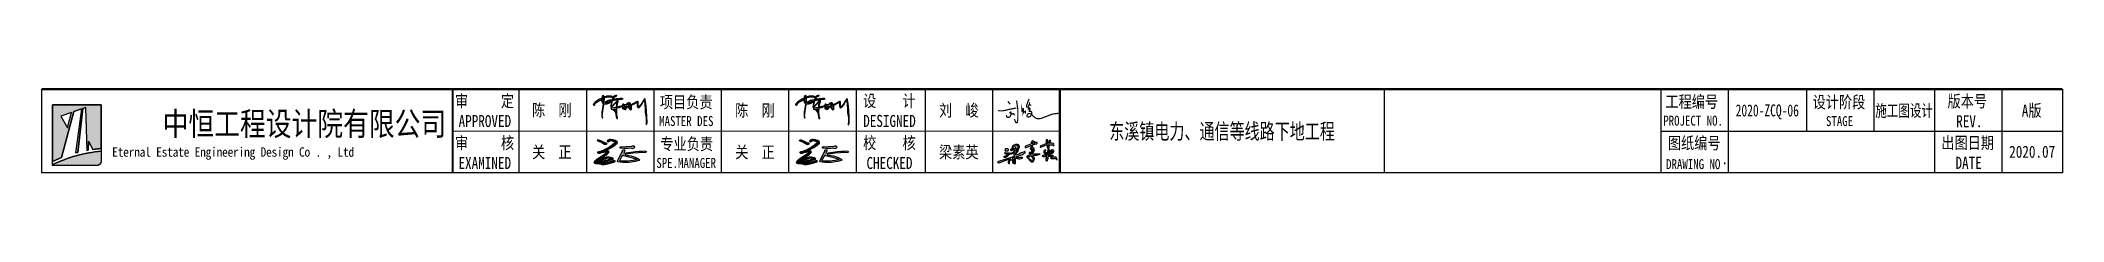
# Model space of a CAD drawing. Extents: x 899 to 1768, y 184 to 583.
# Drawn here: x 1382.4 to 1767.8, y 184.1 to 200.5 of the extents above.
import ezdxf
from ezdxf.enums import TextEntityAlignment as Align

# ---------------------------------------------------------------- set-up
doc = ezdxf.new("R2010")
doc.units = 0
doc.header["$LTSCALE"] = 0.125
for name, color, linetype in [('pp-com', 7, 'Continuous'), ('PUB_TEXT', 7, 'Continuous'), ('PUB_TITLE', 4, 'Continuous'), ('TK', 7, 'Continuous')]:
    doc.layers.add(name, color=color, linetype=linetype)
doc.styles.add('统一文字', font='', dxfattribs={"width": 0.8})
doc.styles.get('统一文字').set_extended_font_data('SimSun')

msp = doc.modelspace()

# ---------------------------------------------------------------- texts
at = {"color": 7, "style": '统一文字', "width": 0.8}
for s, height, p in [('审     定', 2.3, (1461.372218755099, 196.8484751828842)), ('陈  刚', 2.3, (1476.072340341027, 195.1106520136613)), ('项目负责', 2.3, (1500.417957047878, 196.6473343056853)), ('设    计', 2.3, (1539.12270975661, 196.880363181372)), ('工程编号', 2.3, (1691.988109061137, 196.7301564763993)), ('设计阶段', 2.3, (1720.038150824023, 196.6420988263057)), ('版本号', 2.3, (1745.733536127056, 196.812136213376)), ('A版', 2.3, (1759.889673223017, 195.0317686955311)), ('APPROVED', 2.3, (1462.06732986621, 193.0151418495508)), ('MASTER DES', 1.900007, (1500.2826039901, 193.213993972352)), ('DESIGNED', 2.3, (1539.153376423277, 193.0470298480386)), ('PROJECT NO.', 1.900007, (1691.578310547804, 193.296816143066)), ('STAGE', 1.900007, (1722.577474155134, 193.2087584929724)), ('REV.', 2.3, (1747.389536127057, 192.9788028800427)), ('审     核', 2.3, (1461.372218755099, 188.8356974051064)), ('关  正', 2.3, (1476.072340341027, 187.091495417644)), ('专业负责', 2.3, (1500.509210515112, 188.6420757994696)), ('校    核', 2.3, (1539.138043089943, 188.8356693376507)), ('图纸编号', 2.3, (1692.457883761702, 188.8174698476587)), ('出图日期', 2.3, (1744.547758349279, 188.8612176398625)), ('2020.07', 2.3, (1757.487451000795, 187.1489954176403)), ('EXAMINED', 2.3, (1462.051996532877, 185.0023640717731)), ('SPE.MANAGER', 1.900007, (1499.742077408445, 185.2087354661363)), ('CHECKED', 2.3, (1539.776931978832, 185.0023360043174)), ('DRAWING NO', 1.900007, (1692.118756983359, 184.9841780408254)), ('.', 2.299958473499999, (1702.662134382794, 185.8952868691097)), ('DATE', 2.3, (1747.251536127057, 185.0278843065292))]:
    msp.add_text(s, height=height, dxfattribs=at).set_placement(p)
at = {"color": 7, "style": '统一文字'}
for s, width, p in [('陈  刚', 0.8, (1518.531705571736, 196.267034902439)), ('刘  峻', 0.8, (1557.367050599501, 196.2670064843553)), ('施工图设计', 0.7, (1737.465399031095, 196.2073524776222)), ('关  正', 0.8, (1518.531705571736, 188.2670308319045)), ('梁素英', 0.8, (1557.367050599501, 188.2670534255431))]:
    msp.add_text(s, height=2.3, dxfattribs=dict(at, width=width)).set_placement(p, align=Align.MIDDLE)
at = {"color": 7, "style": '统一文字', "width": 0.7}
msp.add_text('2020-ZCQ-06', height=2.3, dxfattribs=at).set_placement((1711.397574970358, 196.2074190072869), align=Align.MIDDLE_CENTER)
at = {"style": '统一文字', "width": 0.7}
msp.add_text('东溪镇电力、通信等线路下地工程', height=3, dxfattribs=at).set_placement((1607.523199624663, 192.2670137876028), align=Align.MIDDLE)
at = {"color": 7, "insert": (1432.698761759549, 193.398200279258), "char_height": 4.5, "width": 72.74179008769049, "attachment_point": 5, "style": '统一文字'}
msp.add_mtext('{\\fSimHei|b1|i0|c134|p49;中恒工程设计院有限公司\\P}', dxfattribs=at)
at = {"color": 7, "linetype": 'Continuous', "lineweight": -3, "insert": (1396.068466016052, 189.1496126930832), "char_height": 1.8, "width": 85.07397869268061, "attachment_point": 1}
msp.add_mtext('\\pxi-3,l3,r12.263,qd,t29;{\\fSimHei|b1|i0|c134|p49;\\W0.9;\\T0.95;Eternal Estate Engineering Design Co . , Ltd}', dxfattribs=at)

# ---------------------------------------------------------------- blocks, each defined once
blk = doc.blocks.new('yu0')
at = {"layer": 'PUB_TEXT'}
h = blk.add_hatch(color=256, dxfattribs=at)
h.paths.add_polyline_path([(-695345.8466453403, -302765.4378599527), (-695345.8466453403, -302275.7029271313), (-695890.8075612591, -302275.7029271313), (-695890.8075612591, -302909.895041157), (-695790.2609407761, -302866.2035064764), (-695653.1646271856, -302350.5898554714), (-695567.2466673286, -302319.8152196406), (-695632.1569719289, -302814.010416854), (-695607.7891313639, -302807.6418602844), (-695551.765418633, -302314.2700485075), (-695520.5944406372, -302303.1050313457), (-695507.7354387976, -302785.9424209164), (-695491.1451849164, -302783.021817503), (-695490.4314776295, -302683.1686762494), (-695438.7599822467, -302775.0384620767), (-695345.8466453403, -302765.4378599527)])
h.paths.add_polyline_path([(-695722.301251634, -302533.2448481191), (-695677.8275868666, -302359.4237896565), (-695796.4766961685, -302401.9222746821), (-695722.301251634, -302533.2448481191)], flags=16)
h = blk.add_hatch(color=256, dxfattribs=at)
edge = h.paths.add_edge_path()
edge.add_line((-695345.8464312453, -302795.0952575635), (-695345.8466453404, -302905.1738597882))
edge.add_arc((-695395.84664756, -302905.1737625417), 50.00000221961628, 270.00000254351784, 359.99988856375336, ccw=False)
edge.add_line((-695395.8466453403, -302955.1737647614), (-695890.8075612591, -302955.1737647614))
edge.add_line((-695890.8075612591, -302955.1737647614), (-695890.8075612591, -302944.5894956057))
edge.add_arc((-695198.1751390216, -304401.449439789), 1613.127573783448, 95.25240788891568, 115.42773626360761, ccw=False)
edge.add_line((-695345.8464312453, -302795.0952575635), (-695345.8464312453, -302795.0952575635))
for p, q in [((-695520.5944406372, -302303.1050313457), (-695551.7654186332, -302314.2700485076)), ((-695520.5944406372, -302303.1050313457), (-695507.7354387976, -302785.9424209164)), ((-695677.8275868666, -302359.4237896565), (-695796.4766961685, -302401.9222746821)), ((-695796.4766961685, -302401.9222746821), (-695722.301251634, -302533.2448481191)), ((-695653.1646271856, -302350.5898554714), (-695790.2609407762, -302866.2035064764)), ((-695722.301251634, -302533.2448481191), (-695677.8275868666, -302359.4237896565)), ((-695567.2466673288, -302319.8152196407), (-695653.1646271856, -302350.5898554715)), ((-695567.2466673286, -302319.8152196407), (-695632.156971929, -302814.0104168541)), ((-695551.765418633, -302314.2700485075), (-695607.789131364, -302807.6418602844)), ((-695490.4314776295, -302683.1686762494), (-695491.1451849164, -302783.021817503)), ((-695490.4314776295, -302683.1686762494), (-695438.7599822467, -302775.0384620766))]:
    blk.add_line(p, q, dxfattribs=at)
for points in [[(-695345.8466453403, -302765.4378599527), (-695345.8466453403, -302275.7029271313), (-695890.8075612591, -302275.7029271313), (-695890.8075612591, -302909.895041157), (-695790.2609407761, -302866.2035064764), (-695653.1646271856, -302350.5898554714), (-695567.2466673286, -302319.8152196406), (-695632.1569719289, -302814.010416854), (-695607.7891313639, -302807.6418602844), (-695551.765418633, -302314.2700485075), (-695520.5944406372, -302303.1050313457), (-695507.7354387976, -302785.9424209164), (-695491.1451849164, -302783.021817503), (-695490.4314776295, -302683.1686762494), (-695438.7599822467, -302775.0384620767), (-695345.8466453403, -302765.4378599527)], [(-695722.301251634, -302533.2448481191), (-695677.8275868666, -302359.4237896565), (-695796.4766961685, -302401.9222746821), (-695722.301251634, -302533.2448481191)]]:
    blk.add_lwpolyline(points, close=True, dxfattribs=at)
for points in [[(-695890.8075612591, -302275.7029271313), (-695345.8466453404, -302275.7029271313), (-695345.8466453403, -302905.1737647614, -0.4142135623731538), (-695395.8466453403, -302955.1737647614), (-695890.8075612591, -302955.1737647614)], [(-695345.8464312453, -302795.0952575635), (-695345.8466453404, -302905.1738597882, -0.414212979714241), (-695395.8466453403, -302955.1737647614), (-695890.8075612591, -302955.1737647614), (-695890.8075612591, -302944.5894956057, -0.08825958525034512), (-695345.8464312453, -302795.0952575635)]]:
    blk.add_lwpolyline(points, format="xyb", close=True, dxfattribs=at)
for centre, radius, start, end in [((-695198.1751390217, -304401.4494397886), 1613.127573783039, 95.2524155252976, 115.4277362636093), ((-695236.4970428166, -304278.1103090851), 1516.619686650581, 111.4156057342307, 115.5581484522582), ((-695236.4970428166, -304278.1103090851), 1516.619686650581, 104.170933799541, 105.1224484141138), ((-695236.4970428166, -304278.1103090851), 1516.619686650581, 99.66603796409989, 100.3024358055033), ((-695236.4970428166, -304278.1103090851), 1516.619686650581, 94.13466334496505, 97.6640465394883)]:
    blk.add_arc(centre, radius, start, end, dxfattribs=at)
blk = doc.blocks.new('cg')
h = blk.add_hatch(color=256)
h.dxf.hatch_style = 1
h.paths.add_polyline_path([(271371.635338318, 17705.95841285819), (271376.3498809211, 17714.43809717637), (271376.1141212275, 17725.97975168418), (271399.3735734352, 17755.13087713881), (271506.8155180242, 17819.02213711984), (271507.5286585341, 17810.47171325173), (271507.5286585341, 17804.05867611646), (271503.7252424817, 17779.59477662767), (271511.806850323, 17764.39395812602), (271516.5611203885, 17753.23055559199), (271540.568881679, 17733.27937169158), (271538.7865248295, 17734.7605647462), (271534.2684969375, 17730.3349110022), (271521.8110068264, 17630.30392572936), (271510.5375253426, 17573.98296684359), (271508.0952633226, 17538.00839793903), (271508.0952633226, 17477.10544547584), (271512.1819817693, 17473.35361851787), (271513.4206970658, 17460.04318294866), (271518.8425187499, 17456.4831127873), (271525.6580579602, 17456.4831127873), (271525.6580579602, 17460.97156646394), (271524.8836980824, 17465.15046153142), (271520.236236276, 17468.55560623208), (271520.236236276, 17475.05604471214), (271520.236236276, 17480.47317421623), (271515.8994301985, 17484.49743613519), (271515.8994301985, 17511.62868435727), (271520.0812340464, 17511.62868435727), (271521.0679079025, 17539.35478788591), (271546.4661303698, 17711.56379141263), (271558.1062767915, 17725.60091508605), (271590.9836824685, 17724.87978091341), (271607.4972813422, 17729.70293204754), (271642.0491018601, 17742.14169266634), (271667.5051083143, 17751.30593251966), (271691.8432424615, 17775.90404291736), (271695.8420394754, 17774.89498123765), (271680.5137517687, 17696.4962672696), (271676.9363263619, 17663.35303423688), (271683.9298158687, 17662.59816862014), (271693.2719164397, 17661.5897978344), (271795.5872767175, 17762.54859127093), (271795.5872767175, 17762.54859127093), (271799.5450437295, 17763.93064330495), (271800.8684241094, 17757.42202008364), (271797.4082272796, 17751.82862632896), (271787.1468191768, 17728.00547516055), (271784.2499707862, 17707.48311324097), (271780.2521685049, 17679.16118049303), (271780.2521685049, 17661.97624382225), (271777.1641545791, 17658.68159312935), (271687.4041870142, 17642.05282957986), (271687.4041870142, 17624.37963457569), (271698.9876729571, 17622.60705345584), (271716.5810772785, 17617.06569127104), (271738.3172092557, 17604.41880437301), (271758.8934295908, 17572.71608581231), (271777.2807318862, 17541.37466511846), (271777.2807318862, 17508.68246979482), (271782.4179486364, 17487.06773722143), (271790.8089096669, 17448.90842700918), (271807.0333447174, 17448.90842700918), (271807.0333447174, 17458.36472635396), (271803.2475129517, 17464.30889473652), (271794.4814204749, 17506.43341980537), (271791.4406414427, 17565.46089725784), (271794.0574437882, 17644.98150541092), (271794.3493638336, 17653.85250767861), (271829.5158319679, 17652.55736043782), (271902.0425474506, 17679.80114885303), (271902.0425474506, 17636.48311311263), (271908.5865071242, 17628.31006428174), (271920.037785283, 17628.31006428174), (271930.1259555999, 17628.31006428174), (271935.8519203143, 17639.75262495718), (271935.8519203143, 17639.75262495718), (271936.1638785829, 17626.35946503823), (271943.8657960889, 17620.37378832465), (271949.8555251015, 17617.80874885787), (271956.7016739956, 17617.80874885787), (271984.7153962687, 17647.58045309177), (271997.6372417985, 17679.17267764464), (271997.6372417985, 17679.17267764464), (272049.049136762, 17615.16420047544), (272061.9709822918, 17615.43897393398), (272072.143817692, 17620.93327385624), (272072.96832535, 17698.95198197739), (272115.6545065687, 17717.67779317754), (272162.1180530449, 17748.72076312546), (272172.8297334271, 17755.8773922985), (272183.0127443475, 17755.8773922985), (272183.0127443475, 17743.50094434962), (272183.0127443475, 17739.10573826154), (272183.0127443475, 17733.61143833934), (272183.0127443475, 17680.52725233283), (272191.6635620569, 17658.80670274666), (272210.6337508878, 17653.2033703776), (272220.5532423078, 17658.5936071602), (272270.4457246599, 17716.05224508926), (272292.7126415826, 17762.33052637719), (272300.5558047416, 17778.63130623443), (272309.1904206134, 17787.69474741106), (272320.3238790748, 17787.69474741106), (272334.4154052947, 17632.04493713268), (272335.7088272605, 17562.84265697253), (272352.3240242343, 17460.98764363438), (272355.1420689703, 17358.44131196704), (272350.6320251069, 17349.42845021439), (272350.6320251069, 17338.16244610166), (272350.6320251069, 17327.17793862784), (272361.6248092759, 17331.68422334804), (272361.6248092759, 17342.38723418297), (272361.6248092759, 17342.38723418297), (272368.6722005605, 17350.27323244332), (272363.5564757162, 17499.31035636074), (272357.8096703659, 17584.41412734182), (272351.1743079064, 17682.67643704482), (272334.0910728985, 17805.66522391239), (272332.7940814769, 17815.00276457452), (272325.6356361507, 17820.22587871802), (272320.1251173172, 17824.24659376789), (272286.7854344778, 17772.66493154055), (272255.5420649096, 17721.77454851964), (272242.8865887575, 17702.29252568405), (272227.5784904167, 17689.54186795861), (272227.5784904167, 17681.76928682794), (272221.6512833119, 17677.14256948541), (272212.575837646, 17672.51614445518), (272206.4643211674, 17672.88621168764), (272200.9076866196, 17678.06802987884), (272200.9076866196, 17685.47054377705), (272200.9076866196, 17688.80173349363), (272198.8672581107, 17762.32848019188), (272193.3106235631, 17773.24721742293), (272182.939150852, 17773.24721742293), (272099.1578407116, 17723.91398143786), (272086.8319071147, 17718.1291231988), (272081.0427692227, 17715.32994166785), (272071.2395043448, 17710.58983726866), (272062.9270464639, 17710.58983726866), (272053.5696009434, 17734.16186219302), (272049.4262220179, 17741.12415393314), (272037.1856047741, 17746.58103789506), (272019.6723066469, 17746.58103789506), (272014.7760597494, 17746.58103789506), (272000.4637530429, 17737.36063448759), (271986.7167485853, 17727.3878195032), (271968.4082499444, 17707.61231522891), (271949.9532155822, 17707.61231522891), (271942.4206282431, 17706.67136228946), (271942.4206282431, 17666.16040050914), (271937.5041919795, 17661.45622043632), (271926.5686681388, 17650.99281349295), (271921.3090640732, 17646.59097632876), (271917.7309873965, 17646.59097632876), (271914.7175616989, 17659.57431455748), (271914.7175616989, 17672.55794509832), (271917.1656851477, 17682.53076008271), (271918.4597483788, 17687.80232969605), (271920.5707838667, 17696.40196398177), (271925.6400087218, 17701.53572942427), (271929.7833876473, 17706.23990949709), (271929.7833876473, 17713.01395218691), (271922.0619320451, 17717.53017552162), (271914.9057786919, 17717.53017552162), (271908.8795785665, 17717.53017552162), (271903.6068976831, 17709.06247600325), (271903.6068976831, 17700.59506879706), (271903.6068976831, 17692.88007316779), (271900.2170379994, 17692.88007316779), (271865.3949404847, 17677.44452797767), (271844.5067618809, 17673.08059929393), (271819.061647983, 17668.90638122149), (271809.7569553221, 17668.90638122149), (271801.4018141345, 17672.70117807138), (271796.6547080377, 17680.10076884768), (271814.7417749222, 17754.88211946515), (271818.8611168726, 17771.91362361539), (271821.4291316224, 17782.53113349777), (271814.4369806221, 17786.27615635324), (271801.6251997005, 17784.14256967884), (271784.8478365287, 17772.25540216244), (271736.9019998238, 17718.30041814211), (271719.9809700902, 17699.25864201247), (271704.5677532202, 17690.25890976051), (271693.9515329611, 17684.06012980012), (271693.9515329611, 17708.85171891429), (271712.1934721511, 17785.72924024588), (271744.2222731849, 17796.70205523208), (271756.170149592, 17800.79530359176), (271780.8275476089, 17800.79530359176), (271819.2622391035, 17806.76022537594), (271841.0113060544, 17810.13560002308), (271871.3055154131, 17814.83714912654), (271890.6414170717, 17814.83714912654), (271903.1477524232, 17819.56174542248), (271911.2377565127, 17822.61795671706), (271897.6575474026, 17830.22967879457), (271880.8801842307, 17830.22967879457), (271859.8324445082, 17825.65762383159), (271835.1875398623, 17820.30418160532), (271811.3310746026, 17822.000213711), (271786.3177526297, 17822.000213711), (271764.0501844371, 17816.51380621787), (271752.1970692782, 17813.59336967704), (271735.6815200837, 17810.41792780877), (271723.1745334624, 17810.41792780877), (271735.3734694344, 17842.55122222519), (271746.9654218855, 17855.04786065762), (271752.2509967691, 17860.74594460903), (271767.0981274379, 17866.32526494574), (271779.5294790434, 17870.9967731565), (271793.6360721811, 17879.4316666064), (271793.6360721811, 17887.35625007586), (271785.09531908, 17887.05136846175), (271768.8509761887, 17886.47148968265), (271748.7954902258, 17882.78419511288), (271738.4240175146, 17874.85961164342), (271729.8832644136, 17863.88679665723), (271722.9862878243, 17855.02583941105), (271722.9862878243, 17850.17092408054), (271710.9703873315, 17858.09579986217), (271704.9125005522, 17862.09117251476), (271690.4437088444, 17871.63380954502), (271671.0104217969, 17871.63380954502), (271620.6119027541, 17875.06218399107), (271598.5579510795, 17870.47112873575), (271585.3866691887, 17862.8195648517), (271558.1245123479, 17857.61640787066), (271551.9986679322, 17857.61640787066), (271546.485017196, 17881.18349356076), (271546.485017196, 17881.18349356076), (271528.1061814089, 17885.16244709032), (271517.9978217261, 17879.34718838352), (271514.9348995181, 17870.16507787287), (271511.8108461956, 17860.79970686431), (271511.8108461956, 17842.0069369275), (271511.8108461956, 17835.88562735787), (271465.4357841687, 17816.78945661301), (271427.2948153865, 17792.50942149165), (271383.6174014225, 17757.77981020411), (271362.6855877373, 17738.09667658189), (271350.4540882718, 17722.91924305545), (271346.5438639605, 17720.72134769923), (271343.732983193, 17715.71491682203), (271346.5438639605, 17709.97565928462), (271352.7765166353, 17705.70205506758), (271362.6751674193, 17702.40506587719), (271373.7956004833, 17702.40506587719), (271371.635338318, 17705.95841285819)])
h.paths.add_polyline_path([(271755.2332929103, 17631.10047644697), (271770.373363624, 17631.87627299904), (271776.9726812367, 17618.3001256492), (271779.301622299, 17606.27557140356), (271778.9134654552, 17594.25101715792), (271762.997732324, 17605.11187657533), (271746.8528497018, 17616.12910707455), (271746.1096532744, 17630.63296950425)], flags=16)
h.paths.add_polyline_path([(271575.3766512565, 17741.19781660504), (271604.7528301017, 17755.79062575154), (271617.6394525843, 17762.19213982943), (271628.7299817083, 17767.44569738908), (271644.4985278486, 17771.11509230948), (271648.8184009094, 17773.05750681169), (271658.9506148981, 17777.61341831976), (271667.8270146626, 17777.61341831976), (271671.4988742008, 17777.61341831976), (271671.4988742008, 17770.89907360112), (271666.3147660199, 17770.89907360112), (271654.8667442103, 17765.71900928306), (271646.5007626331, 17761.93352360051), (271637.3697278299, 17755.79062575154), (271623.5452222576, 17749.09959972365), (271613.6100918768, 17744.29102153467), (271600.864748966, 17742.1931396118), (271587.0402433937, 17738.95548979595), (271575.3766512565, 17741.19781660504)], flags=16)
h.paths.add_polyline_path([(271555.4621211113, 17752.78302562918), (271556.3511044866, 17836.28229499963), (271558.617523641, 17841.87861187616), (271565.2852245903, 17846.54245286674), (271630.3933249614, 17860.46382091293), (271646.0915339554, 17860.46382091293), (271669.9807641293, 17859.78185657377), (271680.5902819264, 17859.47898734187), (271691.1392197299, 17852.96192087018), (271701.2935782444, 17846.68862296574), (271713.2415939498, 17839.30721509247), (271713.2415939498, 17822.27206404763), (271713.2415939498, 17811.70088601043), (271696.5994663365, 17799.08410726796), (271658.3777400902, 17799.08410726796), (271642.6788798263, 17789.19489356986), (271628.3457324838, 17789.19489356986), (271610.2586655995, 17780.32906484877), (271596.6073978129, 17772.14520046685), (271579.9973890686, 17762.18758619453), (271570.5111980283, 17756.50066376439), (271555.4621211113, 17752.78302562918)], flags=16)
h.paths.add_polyline_path([(271517.8884083875, 17821.70439377479), (271520.2101854812, 17824.668731693), (271526.6597110233, 17828.2776179901), (271531.7222309208, 17831.11039360557), (271535.2502608312, 17833.08453243427), (271539.1367361268, 17826.13892106709), (271539.1367361268, 17822.7353788687), (271538.5323607893, 17754.52812940313), (271533.8503816798, 17757.64739278209), (271530.3380832602, 17762.1960627698), (271522.5339163843, 17773.50299058913), (271519.8905225073, 17777.33282460475), (271519.8905225073, 17781.82073395408), (271517.8519372747, 17784.67983948393), (271517.8884083875, 17821.70439377479)], flags=16)
h.paths.add_polyline_path([(271533.6276473835, 17866.46440554818), (271529.3624809919, 17863.22909422981), (271528.2572760193, 17859.99378291151), (271525.3350281037, 17856.7584715932), (271524.229171861, 17851.55034530489), (271524.5456890189, 17846.97332103469), (271527.2302234311, 17845.23727893864), (271529.5995432253, 17845.23727893864), (271532.8376570289, 17845.23727893864), (271535.2069768231, 17850.13000037393), (271537.3613842601, 17854.57892089233), (271538.6026979355, 17860.07270720281), (271538.6026979355, 17863.86048856011), (271536.7863062625, 17865.51760636491), (271533.6276473835, 17866.46440554818)], flags=16)
h.paths.add_polyline_path([(271980.8038694177, 17681.00839819747), (271976.1915761843, 17687.15309274237), (271972.0474964034, 17684.04248879089), (271963.6887904555, 17677.76832778884), (271954.6684094554, 17669.59682261414), (271948.1062223973, 17663.6521795329), (271948.1062223973, 17651.82102603134), (271943.4672189273, 17642.82336451259), (271943.4672189273, 17636.02009060374), (271950.2755941689, 17636.02009060374), (271956.8644914637, 17636.02009060374), (271964.9903856563, 17647.6511926417), (271975.2081666702, 17662.27654349634), (271975.2081666702, 17672.44978958805), (271982.8963783184, 17678.22066823833)], flags=16)
h.paths.add_polyline_path([(271999.0576613893, 17715.71140907577), (272008.282247856, 17724.92859704915), (272014.8727949351, 17731.51385824165), (272028.487895634, 17729.09813812654), (272039.3259779377, 17727.17514291633), (272043.6422942848, 17718.34484959499), (272048.2144628535, 17708.99113537912), (272044.3391173364, 17707.09683622082), (272033.7592739777, 17704.29983349243), (272026.7314207892, 17702.76344062207), (272016.4087933185, 17702.76344062207), (272009.1608109133, 17702.76344062207), (272005.6465586841, 17708.2498481152), (271998.6239740986, 17715.27806961998)], flags=16)
h.paths.add_polyline_path([(272017.295822884, 17680.12386151071), (272018.613341835, 17684.07387613348), (272027.1788431913, 17684.07387613348), (272040.7962449444, 17688.02418306837), (272046.2719147413, 17689.61263413737), (272056.6090774359, 17689.61263413737), (272056.6090774359, 17676.83184162754), (272059.025288661, 17663.22587843426), (272063.1979747306, 17645.88884244853), (272057.7077697099, 17635.79384096875), (272054.4129954276, 17630.52695993026), (272047.052949552, 17635.13114401768), (272038.819640883, 17650.49743643525), (272032.2431512593, 17662.7715132007), (272022.5672012278, 17670.90667353733), (272017.295822884, 17680.12386151071)], flags=16)
for points in [[(271371.635338318, 17705.95841285819), (271376.3498809211, 17714.43809717637), (271376.1141212275, 17725.97975168418), (271399.3735734352, 17755.13087713881), (271506.8155180242, 17819.02213711984), (271507.5286585341, 17810.47171325173), (271507.5286585341, 17804.05867611646), (271503.7252424817, 17779.59477662767), (271511.806850323, 17764.39395812602), (271516.5611203885, 17753.23055559199), (271540.568881679, 17733.27937169158), (271538.7865248295, 17734.7605647462), (271534.2684969375, 17730.3349110022), (271521.8110068264, 17630.30392572936), (271510.5375253426, 17573.98296684359), (271508.0952633226, 17538.00839793903), (271508.0952633226, 17477.10544547584), (271512.1819817693, 17473.35361851787), (271513.4206970658, 17460.04318294866), (271518.8425187499, 17456.4831127873), (271525.6580579602, 17456.4831127873), (271525.6580579602, 17460.97156646394), (271524.8836980824, 17465.15046153142), (271520.236236276, 17468.55560623208), (271520.236236276, 17475.05604471214), (271520.236236276, 17480.47317421623), (271515.8994301985, 17484.49743613519), (271515.8994301985, 17511.62868435727), (271520.0812340464, 17511.62868435727), (271521.0679079025, 17539.35478788591), (271546.4661303698, 17711.56379141263), (271558.1062767915, 17725.60091508605), (271590.9836824685, 17724.87978091341), (271607.4972813422, 17729.70293204754), (271642.0491018601, 17742.14169266634), (271667.5051083143, 17751.30593251966), (271691.8432424615, 17775.90404291736), (271695.8420394754, 17774.89498123765), (271680.5137517687, 17696.4962672696), (271676.9363263619, 17663.35303423688), (271683.9298158687, 17662.59816862014), (271693.2719164397, 17661.5897978344), (271795.5872767175, 17762.54859127093), (271795.5872767175, 17762.54859127093), (271799.5450437295, 17763.93064330495), (271800.8684241094, 17757.42202008364), (271797.4082272796, 17751.82862632896), (271787.1468191768, 17728.00547516055), (271784.2499707862, 17707.48311324097), (271780.2521685049, 17679.16118049303), (271780.2521685049, 17661.97624382225), (271777.1641545791, 17658.68159312935), (271687.4041870142, 17642.05282957986), (271687.4041870142, 17624.37963457569), (271698.9876729571, 17622.60705345584), (271716.5810772785, 17617.06569127104), (271738.3172092557, 17604.41880437301), (271758.8934295908, 17572.71608581231), (271777.2807318862, 17541.37466511846), (271777.2807318862, 17508.68246979482), (271782.4179486364, 17487.06773722143), (271790.8089096669, 17448.90842700918), (271807.0333447174, 17448.90842700918), (271807.0333447174, 17458.36472635396), (271803.2475129517, 17464.30889473652), (271794.4814204749, 17506.43341980537), (271791.4406414427, 17565.46089725784), (271794.0574437882, 17644.98150541092), (271794.3493638336, 17653.85250767861), (271829.5158319679, 17652.55736043782), (271902.0425474506, 17679.80114885303), (271902.0425474506, 17636.48311311263), (271908.5865071242, 17628.31006428174), (271920.037785283, 17628.31006428174), (271930.1259555999, 17628.31006428174), (271935.8519203143, 17639.75262495718), (271935.8519203143, 17639.75262495718), (271936.1638785829, 17626.35946503823), (271943.8657960889, 17620.37378832465), (271949.8555251015, 17617.80874885787), (271956.7016739956, 17617.80874885787), (271984.7153962687, 17647.58045309177), (271997.6372417985, 17679.17267764464), (271997.6372417985, 17679.17267764464), (272049.049136762, 17615.16420047544), (272061.9709822918, 17615.43897393398), (272072.143817692, 17620.93327385624), (272072.96832535, 17698.95198197739), (272115.6545065687, 17717.67779317754), (272162.1180530449, 17748.72076312546), (272172.8297334271, 17755.8773922985), (272183.0127443475, 17755.8773922985), (272183.0127443475, 17743.50094434962), (272183.0127443475, 17739.10573826154), (272183.0127443475, 17733.61143833934), (272183.0127443475, 17680.52725233283), (272191.6635620569, 17658.80670274666), (272210.6337508878, 17653.2033703776), (272220.5532423078, 17658.5936071602), (272270.4457246599, 17716.05224508926), (272292.7126415826, 17762.33052637719), (272300.5558047416, 17778.63130623443), (272309.1904206134, 17787.69474741106), (272320.3238790748, 17787.69474741106), (272334.4154052947, 17632.04493713268), (272335.7088272605, 17562.84265697253), (272352.3240242343, 17460.98764363438), (272355.1420689703, 17358.44131196704), (272350.6320251069, 17349.42845021439), (272350.6320251069, 17338.16244610166), (272350.6320251069, 17327.17793862784), (272361.6248092759, 17331.68422334804), (272361.6248092759, 17342.38723418297), (272361.6248092759, 17342.38723418297), (272368.6722005605, 17350.27323244332), (272363.5564757162, 17499.31035636074), (272357.8096703659, 17584.41412734182), (272351.1743079064, 17682.67643704482), (272334.0910728985, 17805.66522391239), (272332.7940814769, 17815.00276457452), (272325.6356361507, 17820.22587871802), (272320.1251173172, 17824.24659376789), (272286.7854344778, 17772.66493154055), (272255.5420649096, 17721.77454851964), (272242.8865887575, 17702.29252568405), (272227.5784904167, 17689.54186795861), (272227.5784904167, 17681.76928682794), (272221.6512833119, 17677.14256948541), (272212.575837646, 17672.51614445518), (272206.4643211674, 17672.88621168764), (272200.9076866196, 17678.06802987884), (272200.9076866196, 17685.47054377705), (272200.9076866196, 17688.80173349363), (272198.8672581107, 17762.32848019188), (272193.3106235631, 17773.24721742293), (272182.939150852, 17773.24721742293), (272099.1578407116, 17723.91398143786), (272086.8319071147, 17718.1291231988), (272081.0427692227, 17715.32994166785), (272071.2395043448, 17710.58983726866), (272062.9270464639, 17710.58983726866), (272053.5696009434, 17734.16186219302), (272049.4262220179, 17741.12415393314), (272037.1856047741, 17746.58103789506), (272019.6723066469, 17746.58103789506), (272014.7760597494, 17746.58103789506), (272000.4637530429, 17737.36063448759), (271986.7167485853, 17727.3878195032), (271968.4082499444, 17707.61231522891), (271949.9532155822, 17707.61231522891), (271942.4206282431, 17706.67136228946), (271942.4206282431, 17666.16040050914), (271937.5041919795, 17661.45622043632), (271926.5686681388, 17650.99281349295), (271921.3090640732, 17646.59097632876), (271917.7309873965, 17646.59097632876), (271914.7175616989, 17659.57431455748), (271914.7175616989, 17672.55794509832), (271917.1656851477, 17682.53076008271), (271918.4597483788, 17687.80232969605), (271920.5707838667, 17696.40196398177), (271925.6400087218, 17701.53572942427), (271929.7833876473, 17706.23990949709), (271929.7833876473, 17713.01395218691), (271922.0619320451, 17717.53017552162), (271914.9057786919, 17717.53017552162), (271908.8795785665, 17717.53017552162), (271903.6068976831, 17709.06247600325), (271903.6068976831, 17700.59506879706), (271903.6068976831, 17692.88007316779), (271900.2170379994, 17692.88007316779), (271865.3949404847, 17677.44452797767), (271844.5067618809, 17673.08059929393), (271819.061647983, 17668.90638122149), (271809.7569553221, 17668.90638122149), (271801.4018141345, 17672.70117807138), (271796.6547080377, 17680.10076884768), (271814.7417749222, 17754.88211946515), (271818.8611168726, 17771.91362361539), (271821.4291316224, 17782.53113349777), (271814.4369806221, 17786.27615635324), (271801.6251997005, 17784.14256967884), (271784.8478365287, 17772.25540216244), (271736.9019998238, 17718.30041814211), (271719.9809700902, 17699.25864201247), (271704.5677532202, 17690.25890976051), (271693.9515329611, 17684.06012980012), (271693.9515329611, 17708.85171891429), (271712.1934721511, 17785.72924024588), (271744.2222731849, 17796.70205523208), (271756.170149592, 17800.79530359176), (271780.8275476089, 17800.79530359176), (271819.2622391035, 17806.76022537594), (271841.0113060544, 17810.13560002308), (271871.3055154131, 17814.83714912654), (271890.6414170717, 17814.83714912654), (271903.1477524232, 17819.56174542248), (271911.2377565127, 17822.61795671706), (271897.6575474026, 17830.22967879457), (271880.8801842307, 17830.22967879457), (271859.8324445082, 17825.65762383159), (271835.1875398623, 17820.30418160532), (271811.3310746026, 17822.000213711), (271786.3177526297, 17822.000213711), (271764.0501844371, 17816.51380621787), (271752.1970692782, 17813.59336967704), (271735.6815200837, 17810.41792780877), (271723.1745334624, 17810.41792780877), (271735.3734694344, 17842.55122222519), (271746.9654218855, 17855.04786065762), (271752.2509967691, 17860.74594460903), (271767.0981274379, 17866.32526494574), (271779.5294790434, 17870.9967731565), (271793.6360721811, 17879.4316666064), (271793.6360721811, 17887.35625007586), (271785.09531908, 17887.05136846175), (271768.8509761887, 17886.47148968265), (271748.7954902258, 17882.78419511288), (271738.4240175146, 17874.85961164342), (271729.8832644136, 17863.88679665723), (271722.9862878243, 17855.02583941105), (271722.9862878243, 17850.17092408054), (271710.9703873315, 17858.09579986217), (271704.9125005522, 17862.09117251476), (271690.4437088444, 17871.63380954502), (271671.0104217969, 17871.63380954502), (271620.6119027541, 17875.06218399107), (271598.5579510795, 17870.47112873575), (271585.3866691887, 17862.8195648517), (271558.1245123479, 17857.61640787066), (271551.9986679322, 17857.61640787066), (271546.485017196, 17881.18349356076), (271546.485017196, 17881.18349356076), (271528.1061814089, 17885.16244709032), (271517.9978217261, 17879.34718838352), (271514.9348995181, 17870.16507787287), (271511.8108461956, 17860.79970686431), (271511.8108461956, 17842.0069369275), (271511.8108461956, 17835.88562735787), (271465.4357841687, 17816.78945661301), (271427.2948153865, 17792.50942149165), (271383.6174014225, 17757.77981020411), (271362.6855877373, 17738.09667658189), (271350.4540882718, 17722.91924305545), (271346.5438639605, 17720.72134769923), (271343.732983193, 17715.71491682203), (271346.5438639605, 17709.97565928462), (271352.7765166353, 17705.70205506758), (271362.6751674193, 17702.40506587719), (271373.7956004833, 17702.40506587719), (271371.635338318, 17705.95841285819)], [(271517.8884083875, 17821.70439377479), (271520.2101854812, 17824.668731693), (271526.6597110233, 17828.2776179901), (271531.7222309208, 17831.11039360557), (271535.2502608312, 17833.08453243427), (271539.1367361268, 17826.13892106709), (271539.1367361268, 17822.7353788687), (271538.5323607893, 17754.52812940313), (271533.8503816798, 17757.64739278209), (271530.3380832602, 17762.1960627698), (271522.5339163843, 17773.50299058913), (271519.8905225073, 17777.33282460475), (271519.8905225073, 17781.82073395408), (271517.8519372747, 17784.67983948393), (271517.8884083875, 17821.70439377479)], [(271533.6276473835, 17866.46440554818), (271529.3624809919, 17863.22909422981), (271528.2572760193, 17859.99378291151), (271525.3350281037, 17856.7584715932), (271524.229171861, 17851.55034530489), (271524.5456890189, 17846.97332103469), (271527.2302234311, 17845.23727893864), (271529.5995432253, 17845.23727893864), (271532.8376570289, 17845.23727893864), (271535.2069768231, 17850.13000037393), (271537.3613842601, 17854.57892089233), (271538.6026979355, 17860.07270720281), (271538.6026979355, 17863.86048856011), (271536.7863062625, 17865.51760636491), (271533.6276473835, 17866.46440554818)], [(271555.4621211113, 17752.78302562918), (271556.3511044866, 17836.28229499963), (271558.617523641, 17841.87861187616), (271565.2852245903, 17846.54245286674), (271630.3933249614, 17860.46382091293), (271646.0915339554, 17860.46382091293), (271669.9807641293, 17859.78185657377), (271680.5902819264, 17859.47898734187), (271691.1392197299, 17852.96192087018), (271701.2935782444, 17846.68862296574), (271713.2415939498, 17839.30721509247), (271713.2415939498, 17822.27206404763), (271713.2415939498, 17811.70088601043), (271696.5994663365, 17799.08410726796), (271658.3777400902, 17799.08410726796), (271642.6788798263, 17789.19489356986), (271628.3457324838, 17789.19489356986), (271610.2586655995, 17780.32906484877), (271596.6073978129, 17772.14520046685), (271579.9973890686, 17762.18758619453), (271570.5111980283, 17756.50066376439), (271555.4621211113, 17752.78302562918)], [(271575.3766512565, 17741.19781660504), (271604.7528301017, 17755.79062575154), (271617.6394525843, 17762.19213982943), (271628.7299817083, 17767.44569738908), (271644.4985278486, 17771.11509230948), (271648.8184009094, 17773.05750681169), (271658.9506148981, 17777.61341831976), (271667.8270146626, 17777.61341831976), (271671.4988742008, 17777.61341831976), (271671.4988742008, 17770.89907360112), (271666.3147660199, 17770.89907360112), (271654.8667442103, 17765.71900928306), (271646.5007626331, 17761.93352360051), (271637.3697278299, 17755.79062575154), (271623.5452222576, 17749.09959972365), (271613.6100918768, 17744.29102153467), (271600.864748966, 17742.1931396118), (271587.0402433937, 17738.95548979595), (271575.3766512565, 17741.19781660504)], [(271999.0576613893, 17715.71140907577), (272008.282247856, 17724.92859704915), (272014.8727949351, 17731.51385824165), (272028.487895634, 17729.09813812654), (272039.3259779377, 17727.17514291633), (272043.6422942848, 17718.34484959499), (272048.2144628535, 17708.99113537912), (272044.3391173364, 17707.09683622082), (272033.7592739777, 17704.29983349243), (272026.7314207892, 17702.76344062207), (272016.4087933185, 17702.76344062207), (272009.1608109133, 17702.76344062207), (272005.6465586841, 17708.2498481152), (271998.6239740986, 17715.27806961998)], [(271755.2332929103, 17631.10047644697), (271770.373363624, 17631.87627299904), (271776.9726812367, 17618.3001256492), (271779.301622299, 17606.27557140356), (271778.9134654552, 17594.25101715792), (271762.997732324, 17605.11187657533), (271746.8528497018, 17616.12910707455), (271746.1096532744, 17630.63296950425)], [(271980.8038694177, 17681.00839819747), (271976.1915761843, 17687.15309274237), (271972.0474964034, 17684.04248879089), (271963.6887904555, 17677.76832778884), (271954.6684094554, 17669.59682261414), (271948.1062223973, 17663.6521795329), (271948.1062223973, 17651.82102603134), (271943.4672189273, 17642.82336451259), (271943.4672189273, 17636.02009060374), (271950.2755941689, 17636.02009060374), (271956.8644914637, 17636.02009060374), (271964.9903856563, 17647.6511926417), (271975.2081666702, 17662.27654349634), (271975.2081666702, 17672.44978958805), (271982.8963783184, 17678.22066823833)], [(272017.295822884, 17680.12386151071), (272018.613341835, 17684.07387613348), (272027.1788431913, 17684.07387613348), (272040.7962449444, 17688.02418306837), (272046.2719147413, 17689.61263413737), (272056.6090774359, 17689.61263413737), (272056.6090774359, 17676.83184162754), (272059.025288661, 17663.22587843426), (272063.1979747306, 17645.88884244853), (272057.7077697099, 17635.79384096875), (272054.4129954276, 17630.52695993026), (272047.052949552, 17635.13114401768), (272038.819640883, 17650.49743643525), (272032.2431512593, 17662.7715132007), (272022.5672012278, 17670.90667353733), (272017.295822884, 17680.12386151071)]]:
    blk.add_lwpolyline(points, close=True)
blk = doc.blocks.new('lsy')
h = blk.add_hatch(color=256)
h.dxf.hatch_style = 1
h.paths.add_polyline_path([(271583.4159265562, 16899.30655521783), (271591.7000793276, 16888.51000448217), (271602.1451455344, 16888.51000448217), (271620.8743645126, 16888.51000448217), (271632.3998874368, 16885.99056571705), (271642.1246491651, 16892.82862477645), (271642.1246491651, 16906.86428688891), (271629.8788217625, 16917.66083762457), (271612.2300595019, 16917.66083762457), (271598.1834709031, 16917.66083762457), (271583.4159265562, 16899.30655521783)], flags=17)
h.paths.add_polyline_path([(271591.6883564699, 16857.05750515609), (271639.3346090336, 16855.91865686409), (271648.2424343113, 16855.7057406103), (271648.2424343113, 16850.90725667961), (271648.2424343113, 16844.30129349901), (271630.6714171967, 16839.97331921465), (271621.2744526841, 16837.65872237052), (271611.7248021776, 16835.30651694342), (271599.2111747611, 16833.36735603405), (271588.4964828274, 16839.06218211859), (271588.4964828274, 16845.21243059507), (271584.1655381788, 16855.46294215997), (271591.6883564699, 16857.05750515609)], flags=17)
h.paths.add_polyline_path([(271590.4587589517, 16800.69094556867), (271599.2847682566, 16799.22119987762), (271600.5747540673, 16806.96772829945), (271619.8785728784, 16815.0215506808), (271634.5225863409, 16821.13123729422), (271656.6916023916, 16842.85931746603), (271662.3426710708, 16848.9399956413), (271667.419484548, 16854.40276218392), (271671.6154515079, 16854.40276218392), (271674.8034175312, 16848.50561972702), (271670.8912394102, 16842.71433061978), (271657.4158144893, 16830.55297426926), (271649.7021279451, 16823.591495029), (271638.4248722291, 16813.41395137282), (271615.3685290149, 16793.28024692915), (271605.6326956988, 16787.48983475851), (271594.043348327, 16782.39454097557), (271584.5393670853, 16782.39454097557), (271575.2678891878, 16782.39454097557), (271575.2678891878, 16790.73245388159), (271575.2678891878, 16796.75437730667), (271575.2678891878, 16800.92333375971), (271590.4587589517, 16800.69094556867)], flags=17)
h.paths.add_polyline_path([(271679.3538401267, 16912.11070607411), (271679.433620686, 16901.51672768604), (271679.5134012453, 16890.92274929798), (271687.3253833596, 16888.8517174322), (271693.22458586, 16888.8517174322), (271706.6172995072, 16896.65791446477), (271720.4880452405, 16900.16273762222), (271732.6049212086, 16901.91514920094), (271735.7935385018, 16901.91514920094), (271739.460187881, 16889.01102757576), (271739.460187881, 16884.39132572582), (271713.8131803227, 16857.13642944739), (271703.8253055661, 16852.78594712442), (271697.9345695741, 16846.89994886768), (271685.1286500815, 16851.25043119065), (271687.1775450986, 16842.54946654465), (271691.2753351331, 16838.96659603249), (271698.4464676935, 16838.96659603249), (271717.911621627, 16847.15601434605), (271729.7946239397, 16852.15545473537), (271739.6809683676, 16867.37291002716), (271747.5208414617, 16879.44035509488), (271755.3836798271, 16891.54314922315), (271759.1461223012, 16900.12941403256), (271765.1222167586, 16897.51073034241), (271768.9362334631, 16895.83945432608), (271775.2455572284, 16910.23795343673), (271766.4572385653, 16914.08893452662), (271765.8047054721, 16934.42172628397), (271749.669494394, 16938.77220860694), (271746.5961518682, 16931.60675989476), (271751.4624403515, 16922.64972977043), (271753.6374985493, 16918.64625528144), (271737.6320733503, 16918.04318196903), (271722.5213097808, 16918.04318196903), (271711.2523871861, 16918.04318196903), (271704.0812546258, 16910.8777332569), (271696.3975726762, 16910.8777332569), (271688.2019926073, 16910.8777332569), (271678.9869665286, 16910.8777332569), (271679.433620686, 16901.51672768604), (271679.5134012453, 16890.92274929798)], flags=17)
h.paths.add_polyline_path([(271702.666045194, 16924.95753451006), (271711.7655878452, 16929.28024717496), (271714.599914328, 16934.64622204582), (271714.599914328, 16944.18583036476), (271719.3730712197, 16950.44598822464), (271739.0642157988, 16960.1346757604), (271753.3849890136, 16965.79880906502), (271772.3297783195, 16968.63072956121), (271786.2031291322, 16968.63072956121), (271794.5569677801, 16968.63072956121), (271794.5569677801, 16956.55735917983), (271779.2026292784, 16896.49597351154), (271769.5775118406, 16871.49041953473), (271744.7901805132, 16831.97185763926), (271735.406032928, 16831.97185763926), (271728.4276762497, 16831.97185763926), (271730.5625388901, 16797.86925599916), (271472.5365795828, 16712.33900153294), (271476.5627299314, 16702.38547915308), (271487.1745212252, 16696.46264956036), (271496.2571308598, 16696.46264956036), (271661.0915816466, 16759.22821529792), (271667.7852823794, 16761.77703874691), (271675.5263270891, 16757.27264674718), (271662.8037701401, 16749.69386859844), (271648.4262278875, 16741.12922208172), (271642.4965242621, 16724.75788492284), (271639.5605996792, 16712.77893137879), (271636.2993511191, 16699.47261376273), (271636.3797976245, 16690.0428892448), (271646.6561849344, 16685.64242153731), (271657.1767984463, 16685.64242153731), (271661.5806853205, 16695.42143353977), (271661.5806853205, 16709.11187495594), (271661.5806853205, 16722.55765106913), (271671.1224402148, 16733.55882033776), (271678.0248592259, 16741.51696648018), (271686.2918180728, 16745.04902790015), (271695.0995918214, 16749.20512261684), (271699.3427673969, 16740.21280338636), (271704.6419979855, 16714.00108864496), (271707.0471958238, 16702.10419935489), (271720.5447057194, 16691.26533882314), (271741.8308102149, 16679.04171997611), (271754.8418797172, 16686.115967285), (271752.0466294267, 16757.61289813626), (271752.5396407198, 16767.47346523975), (271752.7640060538, 16771.96092721494), (271774.2503731719, 16770.67808377813), (271786.8322558286, 16763.28258537245), (271804.5949903168, 16761.80348569131), (271823.3450499309, 16761.5570665152), (271843.081783401, 16766.48720391083), (271865.8936744357, 16772.18550029941), (271865.8936744357, 16782.01745825051), (271842.8349521196, 16782.01745825051), (271827.0455653434, 16782.01745825051), (271806.5689892987, 16777.08732085489), (271786.092413254, 16784.72923843667), (271767.5891849214, 16784.72923843667), (271761.4210079639, 16792.12444453011), (271861.2789148939, 16830.50825050421), (271887.0392434099, 16843.57606695575), (271899.720770357, 16851.89205644757), (271909.9083717492, 16858.57263887883), (271896.5387760054, 16878.96069839514), (271888.6244342783, 16871.29603192839), (271866.034487499, 16860.20804593933), (271842.6519452856, 16852.68393017014), (271830.4153117628, 16848.74638367028), (271805.3986573388, 16831.30012422678), (271778.0531379544, 16822.58805171761), (271759.1297708972, 16816.5592122722), (271755.6056166415, 16827.62085442588), (271789.1514278427, 16873.72368466592), (271806.5891786648, 16924.80757835659), (271814.591741358, 16948.25108698606), (271813.3265654903, 16967.97127326071), (271798.662573053, 16981.43546504184), (271790.8996736857, 16988.56320779717), (271771.3170536686, 16988.56320548151), (271751.1048925363, 16988.5632030914), (271716.2293915477, 16971.9315188101), (271708.6994092879, 16959.25949306373), (271703.6983687909, 16950.84336248707), (271700.8001570107, 16939.06101305061), (271699.4816877121, 16933.70092649533), (271694.7101324379, 16927.82687096659), (271697.6304110776, 16925.45469881447), (271702.666045194, 16924.95753451006)])
h.paths.add_polyline_path([(271708.2878067288, 16773.68714546144), (271706.7377844336, 16764.65528341645), (271710.8700917712, 16752.26913899183), (271715.5188561173, 16742.97945759533), (271724.3044866903, 16729.77454672672), (271724.3044866903, 16711.45300328522), (271724.3044866903, 16704.22763057414), (271733.0849071042, 16704.22763057414), (271737.2172144419, 16711.96922661265), (271737.2172144419, 16724.09725937358), (271738.7665854673, 16741.38664847234), (271738.5086825981, 16755.57928223081), (271738.3161505216, 16766.17450071855), (271738.1562637149, 16774.97321977417), (271722.7551156649, 16779.83564006479), (271717.3319914409, 16779.83564006479), (271708.2878067288, 16773.68714546144)], flags=16)
h.paths.add_polyline_path([(271911.4800991653, 16960.40301835077), (271905.1784118841, 16955.15542991686), (271905.1784118841, 16947.54654361255), (271905.1784118841, 16938.88825654634), (271914.8940558342, 16936.00225829496), (271920.933281357, 16940.20015365479), (271945.3532964765, 16947.54654361255), (271961.8962024946, 16956.99202740629), (271987.3667159175, 16964.6009137106), (271993.7495844202, 16966.50768802352), (271998.3953199295, 16972.47229636146), (272005.4612393638, 16966.96876772016), (272005.4612393638, 16953.31883242744), (272005.4612393638, 16940.98735038232), (272000.2332035083, 16932.85376369709), (271993.6684031988, 16932.85376369709), (271986.5786793725, 16929.70526909915), (271986.5786793725, 16918.42318781599), (271991.5680578616, 16911.60149823921), (272001.5461635702, 16911.60149823921), (272006.0099672727, 16921.04698203295), (272003.7780654214, 16916.32424013608), (272003.7780654214, 16899.00751984754), (272003.9096219355, 16889.29953970719), (272004.038176275, 16879.81309972698), (272011.8107471238, 16879.91842877702), (272019.1389166217, 16893.75993141363), (272019.1389166217, 16906.3539098053), (272019.1389166217, 16918.16069146938), (272019.1389166217, 16918.16069146938), (272033.3183642744, 16911.3390018926), (272033.3183642744, 16903.46791155392), (272033.3183642744, 16893.4977273792), (272034.1064008194, 16883.00255051139), (272020.1894149252, 16865.82862472767), (272015.5824515651, 16860.1435110517), (272004.4345454523, 16859.53163553181), (271993.0194647133, 16858.90509558869), (271993.0194647133, 16851.13584481215), (271991.5680578616, 16844.05165888881), (272006.5348907895, 16844.05165888881), (272020.714338442, 16851.13584481215), (272035.4193608814, 16866.87831780175), (272041.1961246457, 16877.63569870399), (272046.1848518651, 16889.44248036807), (272053.0423062118, 16905.67196389798), (272048.026643063, 16919.42698787624), (272036.2106537758, 16933.59506741079), (272025.7069732806, 16933.59506741079), (272021.2431695781, 16945.92684176803), (272021.2431695781, 16976.71579242294), (272027.5500670183, 16981.17618412932), (272041.7295146708, 16985.11187545478), (272086.3657930066, 16997.50125886037), (272096.871883461, 17006.10164456611), (272096.871883461, 17017.90842623025), (272083.2173593252, 17017.90842623025), (272070.8764465212, 17017.90842623025), (272062.473762633, 17017.90842623025), (272049.6072750423, 17030.50240462186), (272037.2657109683, 17036.53718978335), (272025.7525017155, 17042.16692552382), (272009.1692774216, 17035.22529267485), (272002.8675901404, 17027.35391002399), (271998.6662481963, 17012.13642972754), (271998.6662481963, 16999.0177509549), (271997.0908263759, 16991.40886465058), (271911.4800991653, 16960.40301835077)])
h.paths.add_polyline_path([(272035.7410881981, 17022.34660221019), (272025.084359283, 17017.07416724012), (272020.9461905165, 17009.83768666582), (272020.9461905165, 17002.60091377929), (272020.9461905165, 16997.22529260616), (272025.084359283, 16995.05428997142), (272040.8105728815, 16998.05224379152), (272051.9844100749, 17003.42815727682), (272062.8482428094, 17005.70234611462), (272059.2271823212, 17012.83564048586), (272050.3295333303, 17017.6944537072), (272041.3283324298, 17021.41617250961), (272035.7410881981, 17022.34660221019)], flags=16)
h.paths.add_polyline_path([(271988.7558745545, 16851.20833823527), (271984.9010081823, 16859.91602606158), (271982.5809927305, 16865.1566669441), (271970.3416702112, 16859.73835685553), (271966.1314104719, 16853.21769222897), (271968.980064892, 16844.0078120603), (271975.5162093271, 16836.13730634598), (271979.6813752509, 16831.12181708771), (271979.6813752509, 16825.42026452598), (271974.3432722877, 16819.55940511759), (271940.2323614732, 16808.0180429219), (271929.9390411467, 16794.30480115494), (271932.0836728351, 16787.01950444491), (271999.8776101581, 16712.28960077284), (272012.7440977488, 16712.28960077284), (272026.8974946066, 16712.28960077284), (272033.7592739777, 16712.28960077284), (272047.4834839898, 16742.28784695396), (272050.4858380996, 16757.28697004449), (272050.4858380996, 16773.99991950468), (272036.3330925117, 16791.57051293016), (272027.3051945223, 16802.7786226269), (272021.8489815575, 16809.55249551615), (272021.8489815575, 16809.55249551615), (272050.0573025238, 16817.28317009442), (272086.5121336076, 16817.28317009442), (272142.2673473472, 16831.42494153185), (272005.0239446865, 16831.42494153185), (271991.0945846647, 16837.95782666502), (271987.8063230811, 16843.36326368147), (271987.8063230811, 16846.54303568375), (271988.7558745545, 16851.20833823527)])
h.paths.add_polyline_path([(271982.6625936323, 16805.25890816102), (271988.3078008826, 16807.86224052467), (271998.296326909, 16807.86224052467), (272005.9487479047, 16803.74882338772), (272005.9487479047, 16796.93941092293), (272014.6718565699, 16787.40623347217), (272014.6718565699, 16778.14549098251), (272023.9400781179, 16768.61231353175), (272023.9400781179, 16759.07913608104), (272032.1180739003, 16743.55385104858), (272032.1180739003, 16732.93093375373), (272016.8529593711, 16724.75963879598), (272006.4938607875, 16729.1177212359), (271998.0436341987, 16737.5614511547), (271986.1844826529, 16749.4114851941), (271974.0554110043, 16755.53835852421), (271965.5566967423, 16759.8313948967), (271962.6067379248, 16773.78740854259), (271960.4262863935, 16786.31678594026), (271960.4262863935, 16793.94321097597), (271967.7862872166, 16798.57372837694), (271982.6625936323, 16805.25890816102), (271985.4851972574, 16806.56057434285)], flags=16)
h.paths.add_polyline_path([(272151.399453492, 16963.94818059047), (272144.6920250805, 16960.03850504995), (272142.1768208349, 16951.10222909105), (272143.2950512051, 16943.56232846359), (272143.2950512051, 16943.56232846359), (272152.5176838622, 16943.56232846359), (272160.6227374189, 16946.91339540912), (272174.0251037387, 16952.45465759224), (272191.3040453608, 16959.59870540368), (272202.5687426633, 16964.25613974601), (272217.3309187246, 16970.35962072823), (272239.6162119021, 16979.57356469735), (272246.9811224426, 16979.57356469735), (272252.2909257088, 16973.44277283212), (272252.2909257088, 16959.75934690854), (272252.2909257088, 16937.69796130888), (272259.8371897153, 16928.76168535004), (272267.6621972271, 16928.76168535004), (272264.0294138812, 16912.56495921727), (272274.0902308635, 16917.870717777), (272281.0777053198, 16931.83359415416), (272281.0777053198, 16949.9853042133), (272287.2256929112, 16967.8575638188), (272288.9027128316, 16977.07299791905), (272294.2125160978, 16981.54128205456), (272311.8202483565, 16982.09959833737), (272328.9392306848, 16982.64241705125), (272338.6499620024, 16978.74853139184), (272338.6499620024, 16971.76723935932), (272356.8158325413, 16971.76723935932), (272361.5668462573, 16982.93736507377), (272350.9465884551, 17002.76460860565), (272322.7199009339, 17006.95344228757), (272301.1999905542, 17006.95344228757), (272294.4925621427, 17003.04376674705), (272294.4925621427, 17016.019797171), (272294.4925621427, 17025.79383986624), (272303.4468716125, 17035.00927396648), (272302.0492464672, 17052.60237543058), (272285.8532726777, 17051.31574042386), (272279.9705465375, 17043.66639178392), (272275.4989275965, 17027.74853148038), (272275.4989275965, 17012.66873022541), (272270.7479138804, 17002.61552938877), (272262.0840707736, 17002.61552938877), (272262.0840707736, 17028.02798193396), (272257.6124518327, 17048.97215034364), (272255.5108976351, 17058.81540971279), (272236.6513310032, 17058.81540971279), (272236.6513310032, 17049.80991708004), (272236.6513310032, 17036.40564929787), (272236.6513310032, 17019.09170597512), (272240.564160394, 16998.42669570685), (272232.5285535692, 16996.9051886692), (272151.399453492, 16963.94818059047)])
h.paths.add_polyline_path([(272272.7375433393, 16982.16939608482), (272262.8271696976, 16981.78331654787), (272260.7346395989, 16974.301293734), (272260.2943811655, 16967.69942292402), (272263.0472989142, 16956.25627762423), (272267.3417724501, 16956.25627762423), (272270.9758583357, 16960.54742057261), (272272.7375433393, 16968.46966554457), (272272.7375433393, 16975.51175851253), (272272.7375433393, 16982.16939608482), (272272.7375433393, 16982.16939608482)], flags=16)
h.paths.add_polyline_path([(272226.3951330593, 16899.72982326889), (272217.4785972422, 16898.93034942937), (272213.5918186462, 16896.41734153242), (272206.5046998994, 16891.50591211696), (272201.8181619007, 16882.59652887954), (272201.8181619007, 16877.11392144492), (272201.857238093, 16853.28667790577), (272211.5110114052, 16847.44043410686), (272218.1181174157, 16843.43922636216), (272229.3564571672, 16839.25569278834), (272239.8881422668, 16839.25569278834), (272253.637751804, 16845.10193658731), (272250.712923692, 16851.98075414731), (272238.1329699619, 16852.70205352589), (272227.9514317536, 16853.28583446343), (272221.1654359874, 16863.5176045539), (272215.6530794809, 16871.82901033324), (272215.6530794809, 16876.96396529145), (272220.2875242, 16881.64096033061), (272225.5530411149, 16885.14899892214), (272231.8302604245, 16889.33106270458), (272231.8302604245, 16895.67223776027), (272226.3951330593, 16899.72982326889)], flags=17)
h.paths.add_polyline_path([(272271.4721259782, 16907.12561398675), (272278.0831664486, 16908.22646169405), (272285.2445299607, 16903.45592675416), (272291.3045961195, 16895.56583612307), (272293.5084933662, 16891.52929709211), (272285.264398874, 16887.02812987581), (272285.264398874, 16887.02812987581), (272276.6139016173, 16877.03382790484), (272275.8792692017, 16867.12561391445), (272275.7268720518, 16841.92362614599), (272275.7268720518, 16841.92362614599), (272275.7268720518, 16841.92362614599), (272268.8917947454, 16816.92421072518), (272268.8917947454, 16816.92421072518), (272296.3714757234, 16817.81956296298), (272319.0721383809, 16817.81956296298), (272342.6682971124, 16817.81956296298), (272342.6682971124, 16817.81956296298), (272342.6682971124, 16806.17998387152), (272322.6560764864, 16797.5249122394), (272309.5141017398, 16795.43575701781), (272287.4106535549, 16798.12181373127), (272268.8917947454, 16799.91251820687), (272268.8917947454, 16799.91251820687), (272261.0166394534, 16777.07416680636), (272260.4168199014, 16763.88737929345), (272259.5174162082, 16747.70380720927), (272250.219236246, 16728.82307054842), (272247.0289554612, 16722.3449370194), (272236.1224998672, 16739.91164116183), (272236.1224998672, 16748.00342720398), (272236.1224998672, 16759.69182243117), (272244.2203894553, 16776.17501451005), (272244.2203894553, 16789.96104201232), (272207.3285562875, 16789.96104201232), (272195.330862706, 16789.96104201232), (272184.5334594985, 16798.3527403613), (272174.6292606186, 16806.05024389906), (272178.2432423066, 16810.70027013301), (272178.2432423066, 16810.70027013301), (272196.8307372211, 16819.33140160941), (272210.6557639843, 16825.75107377106), (272230.4232372175, 16826.82394766214), (272243.3203344922, 16829.52111223876), (272253.1639024545, 16831.57969350322), (272258.017541693, 16833.41734141856), (272267.9155412072, 16845.70468432293), (272262.2185432892, 16850.29386874333), (272262.2185432892, 16860.38986412151), (272262.2185432892, 16881.06919768709), (272269.4154157225, 16894.66492995369), (272271.4721259782, 16907.12561398675)])
h.paths.add_polyline_path([(272249.4194768433, 16820.36267901555), (272232.4493377893, 16817.51701984642), (272222.8866476825, 16815.9134880959), (272222.2439388953, 16812.06247438199), (272230.4317037259, 16811.46966526081), (272243.4857570397, 16811.46966526081), (272251.31792852, 16811.46966526081), (272253.3355625834, 16815.85697891971), (272253.3355625834, 16820.87816369285), (272249.4194768433, 16820.36267901555)], flags=16)
h.paths.add_polyline_path([(272274.0205449871, 16823.90930281614), (272300.4562403605, 16835.01365828788), (272306.4508496976, 16837.5317033801), (272322.6443536287, 16845.12649081124), (272332.3008696211, 16849.65541713874), (272344.4436587834, 16858.74034643365), (272350.8664822608, 16864.96367295762), (272355.3433113607, 16876.24341574323), (272355.3433113607, 16890.63511410309), (272347.9468394247, 16895.30246283999), (272339.4733054188, 16900.64946321823), (272325.5639964648, 16900.64946321823), (272314.0801548123, 16893.16332223394), (272298.1201353296, 16886.16215297254), (272288.159097928, 16881.79255248781), (272286.8316746387, 16876.82687087439), (272279.8800200252, 16870.95958059776), (272277.5224230887, 16836.94116486836), (272274.0205449871, 16823.90930281614)])
h.paths.add_polyline_path([(272285.0198418549, 16864.29077029636), (272288.2742374051, 16869.07270541164), (272301.4826416786, 16877.48866567243), (272309.3056639037, 16882.47323782835), (272321.7736058098, 16883.22704627324), (272333.4508746144, 16883.22704627324), (272335.5564301104, 16875.76723918581), (272332.3020345602, 16868.11625992617), (272319.0936302867, 16857.97887317883), (272304.3913582562, 16846.69495011352), (272290.1883195589, 16846.69495011352), (272281.956919647, 16843.05925900396), (272281.956919647, 16843.05925900396), (272280.2343108357, 16852.04932040576), (272280.2343108357, 16857.40506434994), (272285.0198418549, 16864.29077029636), (272285.0198418549, 16864.29077029636)], flags=16)
h.paths.add_polyline_path([(272315.6562279025, 16763.40535649227), (272331.6175499247, 16764.36209428991), (272346.2872739203, 16765.24141239452), (272364.1790897138, 16765.3191243998), (272379.1823937544, 16765.3191243998), (272386.8439325283, 16765.3191243998), (272392.5900866087, 16757.6637604573), (272398.1444858056, 16750.26386363253), (272406.6366752075, 16745.54245087679), (272406.6366752075, 16745.54245087679), (272404.0823947696, 16762.44832638238), (272396.7399782329, 16775.5263737606), (272383.9711811231, 16783.50065030233), (272361.9439315132, 16787.96630362811), (272335.7674415489, 16787.96630362811), (272312.7828252273, 16787.96630362811), (272307.6749156213, 16787.96630362811), (272306.079304435, 16775.20746116136), (272307.9946891285, 16769.14666021499), (272315.6562279025, 16763.40535649227), (272331.6175499247, 16764.36209428991)])
for points in [[(271702.666045194, 16924.95753451006), (271711.7655878452, 16929.28024717496), (271714.599914328, 16934.64622204582), (271714.599914328, 16944.18583036476), (271719.3730712197, 16950.44598822464), (271739.0642157988, 16960.1346757604), (271753.3849890136, 16965.79880906502), (271772.3297783195, 16968.63072956121), (271786.2031291322, 16968.63072956121), (271794.5569677801, 16968.63072956121), (271794.5569677801, 16956.55735917983), (271779.2026292784, 16896.49597351154), (271769.5775118406, 16871.49041953473), (271744.7901805132, 16831.97185763926), (271735.406032928, 16831.97185763926), (271728.4276762497, 16831.97185763926), (271730.5625388901, 16797.86925599916), (271472.5365795828, 16712.33900153294), (271476.5627299314, 16702.38547915308), (271487.1745212252, 16696.46264956036), (271496.2571308598, 16696.46264956036), (271661.0915816466, 16759.22821529792), (271667.7852823794, 16761.77703874691), (271675.5263270891, 16757.27264674718), (271662.8037701401, 16749.69386859844), (271648.4262278875, 16741.12922208172), (271642.4965242621, 16724.75788492284), (271639.5605996792, 16712.77893137879), (271636.2993511191, 16699.47261376273), (271636.3797976245, 16690.0428892448), (271646.6561849344, 16685.64242153731), (271657.1767984463, 16685.64242153731), (271661.5806853205, 16695.42143353977), (271661.5806853205, 16709.11187495594), (271661.5806853205, 16722.55765106913), (271671.1224402148, 16733.55882033776), (271678.0248592259, 16741.51696648018), (271686.2918180728, 16745.04902790015), (271695.0995918214, 16749.20512261684), (271699.3427673969, 16740.21280338636), (271704.6419979855, 16714.00108864496), (271707.0471958238, 16702.10419935489), (271720.5447057194, 16691.26533882314), (271741.8308102149, 16679.04171997611), (271754.8418797172, 16686.115967285), (271752.0466294267, 16757.61289813626), (271752.5396407198, 16767.47346523975), (271752.7640060538, 16771.96092721494), (271774.2503731719, 16770.67808377813), (271786.8322558286, 16763.28258537245), (271804.5949903168, 16761.80348569131), (271823.3450499309, 16761.5570665152), (271843.081783401, 16766.48720391083), (271865.8936744357, 16772.18550029941), (271865.8936744357, 16782.01745825051), (271842.8349521196, 16782.01745825051), (271827.0455653434, 16782.01745825051), (271806.5689892987, 16777.08732085489), (271786.092413254, 16784.72923843667), (271767.5891849214, 16784.72923843667), (271761.4210079639, 16792.12444453011), (271861.2789148939, 16830.50825050421), (271887.0392434099, 16843.57606695575), (271899.720770357, 16851.89205644757), (271909.9083717492, 16858.57263887883), (271896.5387760054, 16878.96069839514), (271888.6244342783, 16871.29603192839), (271866.034487499, 16860.20804593933), (271842.6519452856, 16852.68393017014), (271830.4153117628, 16848.74638367028), (271805.3986573388, 16831.30012422678), (271778.0531379544, 16822.58805171761), (271759.1297708972, 16816.5592122722), (271755.6056166415, 16827.62085442588), (271789.1514278427, 16873.72368466592), (271806.5891786648, 16924.80757835659), (271814.591741358, 16948.25108698606), (271813.3265654903, 16967.97127326071), (271798.662573053, 16981.43546504184), (271790.8996736857, 16988.56320779717), (271771.3170536686, 16988.56320548151), (271751.1048925363, 16988.5632030914), (271716.2293915477, 16971.9315188101), (271708.6994092879, 16959.25949306373), (271703.6983687909, 16950.84336248707), (271700.8001570107, 16939.06101305061), (271699.4816877121, 16933.70092649533), (271694.7101324379, 16927.82687096659), (271697.6304110776, 16925.45469881447), (271702.666045194, 16924.95753451006)], [(271583.4159265562, 16899.30655521783), (271591.7000793276, 16888.51000448217), (271602.1451455344, 16888.51000448217), (271620.8743645126, 16888.51000448217), (271632.3998874368, 16885.99056571705), (271642.1246491651, 16892.82862477645), (271642.1246491651, 16906.86428688891), (271629.8788217625, 16917.66083762457), (271612.2300595019, 16917.66083762457), (271598.1834709031, 16917.66083762457), (271583.4159265562, 16899.30655521783)], [(271679.3538401267, 16912.11070607411), (271679.433620686, 16901.51672768604), (271679.5134012453, 16890.92274929798), (271687.3253833596, 16888.8517174322), (271693.22458586, 16888.8517174322), (271706.6172995072, 16896.65791446477), (271720.4880452405, 16900.16273762222), (271732.6049212086, 16901.91514920094), (271735.7935385018, 16901.91514920094), (271739.460187881, 16889.01102757576), (271739.460187881, 16884.39132572582), (271713.8131803227, 16857.13642944739), (271703.8253055661, 16852.78594712442), (271697.9345695741, 16846.89994886768), (271685.1286500815, 16851.25043119065), (271687.1775450986, 16842.54946654465), (271691.2753351331, 16838.96659603249), (271698.4464676935, 16838.96659603249), (271717.911621627, 16847.15601434605), (271729.7946239397, 16852.15545473537), (271739.6809683676, 16867.37291002716), (271747.5208414617, 16879.44035509488), (271755.3836798271, 16891.54314922315), (271759.1461223012, 16900.12941403256), (271765.1222167586, 16897.51073034241), (271768.9362334631, 16895.83945432608), (271775.2455572284, 16910.23795343673), (271766.4572385653, 16914.08893452662), (271765.8047054721, 16934.42172628397), (271749.669494394, 16938.77220860694), (271746.5961518682, 16931.60675989476), (271751.4624403515, 16922.64972977043), (271753.6374985493, 16918.64625528144), (271737.6320733503, 16918.04318196903), (271722.5213097808, 16918.04318196903), (271711.2523871861, 16918.04318196903), (271704.0812546258, 16910.8777332569), (271696.3975726762, 16910.8777332569), (271688.2019926073, 16910.8777332569), (271678.9869665286, 16910.8777332569), (271679.433620686, 16901.51672768604), (271679.5134012453, 16890.92274929798)], [(271911.4800991653, 16960.40301835077), (271905.1784118841, 16955.15542991686), (271905.1784118841, 16947.54654361255), (271905.1784118841, 16938.88825654634), (271914.8940558342, 16936.00225829496), (271920.933281357, 16940.20015365479), (271945.3532964765, 16947.54654361255), (271961.8962024946, 16956.99202740629), (271987.3667159175, 16964.6009137106), (271993.7495844202, 16966.50768802352), (271998.3953199295, 16972.47229636146), (272005.4612393638, 16966.96876772016), (272005.4612393638, 16953.31883242744), (272005.4612393638, 16940.98735038232), (272000.2332035083, 16932.85376369709), (271993.6684031988, 16932.85376369709), (271986.5786793725, 16929.70526909915), (271986.5786793725, 16918.42318781599), (271991.5680578616, 16911.60149823921), (272001.5461635702, 16911.60149823921), (272006.0099672727, 16921.04698203295), (272003.7780654214, 16916.32424013608), (272003.7780654214, 16899.00751984754), (272003.9096219355, 16889.29953970719), (272004.038176275, 16879.81309972698), (272011.8107471238, 16879.91842877702), (272019.1389166217, 16893.75993141363), (272019.1389166217, 16906.3539098053), (272019.1389166217, 16918.16069146938), (272019.1389166217, 16918.16069146938), (272033.3183642744, 16911.3390018926), (272033.3183642744, 16903.46791155392), (272033.3183642744, 16893.4977273792), (272034.1064008194, 16883.00255051139), (272020.1894149252, 16865.82862472767), (272015.5824515651, 16860.1435110517), (272004.4345454523, 16859.53163553181), (271993.0194647133, 16858.90509558869), (271993.0194647133, 16851.13584481215), (271991.5680578616, 16844.05165888881), (272006.5348907895, 16844.05165888881), (272020.714338442, 16851.13584481215), (272035.4193608814, 16866.87831780175), (272041.1961246457, 16877.63569870399), (272046.1848518651, 16889.44248036807), (272053.0423062118, 16905.67196389798), (272048.026643063, 16919.42698787624), (272036.2106537758, 16933.59506741079), (272025.7069732806, 16933.59506741079), (272021.2431695781, 16945.92684176803), (272021.2431695781, 16976.71579242294), (272027.5500670183, 16981.17618412932), (272041.7295146708, 16985.11187545478), (272086.3657930066, 16997.50125886037), (272096.871883461, 17006.10164456611), (272096.871883461, 17017.90842623025), (272083.2173593252, 17017.90842623025), (272070.8764465212, 17017.90842623025), (272062.473762633, 17017.90842623025), (272049.6072750423, 17030.50240462186), (272037.2657109683, 17036.53718978335), (272025.7525017155, 17042.16692552382), (272009.1692774216, 17035.22529267485), (272002.8675901404, 17027.35391002399), (271998.6662481963, 17012.13642972754), (271998.6662481963, 16999.0177509549), (271997.0908263759, 16991.40886465058), (271911.4800991653, 16960.40301835077)], [(271988.7558745545, 16851.20833823527), (271984.9010081823, 16859.91602606158), (271982.5809927305, 16865.1566669441), (271970.3416702112, 16859.73835685553), (271966.1314104719, 16853.21769222897), (271968.980064892, 16844.0078120603), (271975.5162093271, 16836.13730634598), (271979.6813752509, 16831.12181708771), (271979.6813752509, 16825.42026452598), (271974.3432722877, 16819.55940511759), (271940.2323614732, 16808.0180429219), (271929.9390411467, 16794.30480115494), (271932.0836728351, 16787.01950444491), (271999.8776101581, 16712.28960077284), (272012.7440977488, 16712.28960077284), (272026.8974946066, 16712.28960077284), (272033.7592739777, 16712.28960077284), (272047.4834839898, 16742.28784695396), (272050.4858380996, 16757.28697004449), (272050.4858380996, 16773.99991950468), (272036.3330925117, 16791.57051293016), (272027.3051945223, 16802.7786226269), (272021.8489815575, 16809.55249551615), (272021.8489815575, 16809.55249551615), (272050.0573025238, 16817.28317009442), (272086.5121336076, 16817.28317009442), (272142.2673473472, 16831.42494153185), (272005.0239446865, 16831.42494153185), (271991.0945846647, 16837.95782666502), (271987.8063230811, 16843.36326368147), (271987.8063230811, 16846.54303568375), (271988.7558745545, 16851.20833823527)], [(272035.7410881981, 17022.34660221019), (272025.084359283, 17017.07416724012), (272020.9461905165, 17009.83768666582), (272020.9461905165, 17002.60091377929), (272020.9461905165, 16997.22529260616), (272025.084359283, 16995.05428997142), (272040.8105728815, 16998.05224379152), (272051.9844100749, 17003.42815727682), (272062.8482428094, 17005.70234611462), (272059.2271823212, 17012.83564048586), (272050.3295333303, 17017.6944537072), (272041.3283324298, 17021.41617250961), (272035.7410881981, 17022.34660221019)], [(272151.399453492, 16963.94818059047), (272144.6920250805, 16960.03850504995), (272142.1768208349, 16951.10222909105), (272143.2950512051, 16943.56232846359), (272143.2950512051, 16943.56232846359), (272152.5176838622, 16943.56232846359), (272160.6227374189, 16946.91339540912), (272174.0251037387, 16952.45465759224), (272191.3040453608, 16959.59870540368), (272202.5687426633, 16964.25613974601), (272217.3309187246, 16970.35962072823), (272239.6162119021, 16979.57356469735), (272246.9811224426, 16979.57356469735), (272252.2909257088, 16973.44277283212), (272252.2909257088, 16959.75934690854), (272252.2909257088, 16937.69796130888), (272259.8371897153, 16928.76168535004), (272267.6621972271, 16928.76168535004), (272264.0294138812, 16912.56495921727), (272274.0902308635, 16917.870717777), (272281.0777053198, 16931.83359415416), (272281.0777053198, 16949.9853042133), (272287.2256929112, 16967.8575638188), (272288.9027128316, 16977.07299791905), (272294.2125160978, 16981.54128205456), (272311.8202483565, 16982.09959833737), (272328.9392306848, 16982.64241705125), (272338.6499620024, 16978.74853139184), (272338.6499620024, 16971.76723935932), (272356.8158325413, 16971.76723935932), (272361.5668462573, 16982.93736507377), (272350.9465884551, 17002.76460860565), (272322.7199009339, 17006.95344228757), (272301.1999905542, 17006.95344228757), (272294.4925621427, 17003.04376674705), (272294.4925621427, 17016.019797171), (272294.4925621427, 17025.79383986624), (272303.4468716125, 17035.00927396648), (272302.0492464672, 17052.60237543058), (272285.8532726777, 17051.31574042386), (272279.9705465375, 17043.66639178392), (272275.4989275965, 17027.74853148038), (272275.4989275965, 17012.66873022541), (272270.7479138804, 17002.61552938877), (272262.0840707736, 17002.61552938877), (272262.0840707736, 17028.02798193396), (272257.6124518327, 17048.97215034364), (272255.5108976351, 17058.81540971279), (272236.6513310032, 17058.81540971279), (272236.6513310032, 17049.80991708004), (272236.6513310032, 17036.40564929787), (272236.6513310032, 17019.09170597512), (272240.564160394, 16998.42669570685), (272232.5285535692, 16996.9051886692), (272151.399453492, 16963.94818059047)], [(272271.4721259782, 16907.12561398675), (272278.0831664486, 16908.22646169405), (272285.2445299607, 16903.45592675416), (272291.3045961195, 16895.56583612307), (272293.5084933662, 16891.52929709211), (272285.264398874, 16887.02812987581), (272285.264398874, 16887.02812987581), (272276.6139016173, 16877.03382790484), (272275.8792692017, 16867.12561391445), (272275.7268720518, 16841.92362614599), (272275.7268720518, 16841.92362614599), (272275.7268720518, 16841.92362614599), (272268.8917947454, 16816.92421072518), (272268.8917947454, 16816.92421072518), (272296.3714757234, 16817.81956296298), (272319.0721383809, 16817.81956296298), (272342.6682971124, 16817.81956296298), (272342.6682971124, 16817.81956296298), (272342.6682971124, 16806.17998387152), (272322.6560764864, 16797.5249122394), (272309.5141017398, 16795.43575701781), (272287.4106535549, 16798.12181373127), (272268.8917947454, 16799.91251820687), (272268.8917947454, 16799.91251820687), (272261.0166394534, 16777.07416680636), (272260.4168199014, 16763.88737929345), (272259.5174162082, 16747.70380720927), (272250.219236246, 16728.82307054842), (272247.0289554612, 16722.3449370194), (272236.1224998672, 16739.91164116183), (272236.1224998672, 16748.00342720398), (272236.1224998672, 16759.69182243117), (272244.2203894553, 16776.17501451005), (272244.2203894553, 16789.96104201232), (272207.3285562875, 16789.96104201232), (272195.330862706, 16789.96104201232), (272184.5334594985, 16798.3527403613), (272174.6292606186, 16806.05024389906), (272178.2432423066, 16810.70027013301), (272178.2432423066, 16810.70027013301), (272196.8307372211, 16819.33140160941), (272210.6557639843, 16825.75107377106), (272230.4232372175, 16826.82394766214), (272243.3203344922, 16829.52111223876), (272253.1639024545, 16831.57969350322), (272258.017541693, 16833.41734141856), (272267.9155412072, 16845.70468432293), (272262.2185432892, 16850.29386874333), (272262.2185432892, 16860.38986412151), (272262.2185432892, 16881.06919768709), (272269.4154157225, 16894.66492995369), (272271.4721259782, 16907.12561398675)], [(272226.3951330593, 16899.72982326889), (272217.4785972422, 16898.93034942937), (272213.5918186462, 16896.41734153242), (272206.5046998994, 16891.50591211696), (272201.8181619007, 16882.59652887954), (272201.8181619007, 16877.11392144492), (272201.857238093, 16853.28667790577), (272211.5110114052, 16847.44043410686), (272218.1181174157, 16843.43922636216), (272229.3564571672, 16839.25569278834), (272239.8881422668, 16839.25569278834), (272253.637751804, 16845.10193658731), (272250.712923692, 16851.98075414731), (272238.1329699619, 16852.70205352589), (272227.9514317536, 16853.28583446343), (272221.1654359874, 16863.5176045539), (272215.6530794809, 16871.82901033324), (272215.6530794809, 16876.96396529145), (272220.2875242, 16881.64096033061), (272225.5530411149, 16885.14899892214), (272231.8302604245, 16889.33106270458), (272231.8302604245, 16895.67223776027), (272226.3951330593, 16899.72982326889)], [(272272.7375433393, 16982.16939608482), (272262.8271696976, 16981.78331654787), (272260.7346395989, 16974.301293734), (272260.2943811655, 16967.69942292402), (272263.0472989142, 16956.25627762423), (272267.3417724501, 16956.25627762423), (272270.9758583357, 16960.54742057261), (272272.7375433393, 16968.46966554457), (272272.7375433393, 16975.51175851253), (272272.7375433393, 16982.16939608482), (272272.7375433393, 16982.16939608482)], [(272274.0205449871, 16823.90930281614), (272300.4562403605, 16835.01365828788), (272306.4508496976, 16837.5317033801), (272322.6443536287, 16845.12649081124), (272332.3008696211, 16849.65541713874), (272344.4436587834, 16858.74034643365), (272350.8664822608, 16864.96367295762), (272355.3433113607, 16876.24341574323), (272355.3433113607, 16890.63511410309), (272347.9468394247, 16895.30246283999), (272339.4733054188, 16900.64946321823), (272325.5639964648, 16900.64946321823), (272314.0801548123, 16893.16332223394), (272298.1201353296, 16886.16215297254), (272288.159097928, 16881.79255248781), (272286.8316746387, 16876.82687087439), (272279.8800200252, 16870.95958059776), (272277.5224230887, 16836.94116486836), (272274.0205449871, 16823.90930281614)], [(272285.0198418549, 16864.29077029636), (272288.2742374051, 16869.07270541164), (272301.4826416786, 16877.48866567243), (272309.3056639037, 16882.47323782835), (272321.7736058098, 16883.22704627324), (272333.4508746144, 16883.22704627324), (272335.5564301104, 16875.76723918581), (272332.3020345602, 16868.11625992617), (272319.0936302867, 16857.97887317883), (272304.3913582562, 16846.69495011352), (272290.1883195589, 16846.69495011352), (272281.956919647, 16843.05925900396), (272281.956919647, 16843.05925900396), (272280.2343108357, 16852.04932040576), (272280.2343108357, 16857.40506434994), (272285.0198418549, 16864.29077029636), (272285.0198418549, 16864.29077029636)], [(271590.4587589517, 16800.69094556867), (271599.2847682566, 16799.22119987762), (271600.5747540673, 16806.96772829945), (271619.8785728784, 16815.0215506808), (271634.5225863409, 16821.13123729422), (271656.6916023916, 16842.85931746603), (271662.3426710708, 16848.9399956413), (271667.419484548, 16854.40276218392), (271671.6154515079, 16854.40276218392), (271674.8034175312, 16848.50561972702), (271670.8912394102, 16842.71433061978), (271657.4158144893, 16830.55297426926), (271649.7021279451, 16823.591495029), (271638.4248722291, 16813.41395137282), (271615.3685290149, 16793.28024692915), (271605.6326956988, 16787.48983475851), (271594.043348327, 16782.39454097557), (271584.5393670853, 16782.39454097557), (271575.2678891878, 16782.39454097557), (271575.2678891878, 16790.73245388159), (271575.2678891878, 16796.75437730667), (271575.2678891878, 16800.92333375971), (271590.4587589517, 16800.69094556867)], [(271591.6883564699, 16857.05750515609), (271639.3346090336, 16855.91865686409), (271648.2424343113, 16855.7057406103), (271648.2424343113, 16850.90725667961), (271648.2424343113, 16844.30129349901), (271630.6714171967, 16839.97331921465), (271621.2744526841, 16837.65872237052), (271611.7248021776, 16835.30651694342), (271599.2111747611, 16833.36735603405), (271588.4964828274, 16839.06218211859), (271588.4964828274, 16845.21243059507), (271584.1655381788, 16855.46294215997), (271591.6883564699, 16857.05750515609)], [(271708.2878067288, 16773.68714546144), (271706.7377844336, 16764.65528341645), (271710.8700917712, 16752.26913899183), (271715.5188561173, 16742.97945759533), (271724.3044866903, 16729.77454672672), (271724.3044866903, 16711.45300328522), (271724.3044866903, 16704.22763057414), (271733.0849071042, 16704.22763057414), (271737.2172144419, 16711.96922661265), (271737.2172144419, 16724.09725937358), (271738.7665854673, 16741.38664847234), (271738.5086825981, 16755.57928223081), (271738.3161505216, 16766.17450071855), (271738.1562637149, 16774.97321977417), (271722.7551156649, 16779.83564006479), (271717.3319914409, 16779.83564006479), (271708.2878067288, 16773.68714546144)], [(271982.6625936323, 16805.25890816102), (271988.3078008826, 16807.86224052467), (271998.296326909, 16807.86224052467), (272005.9487479047, 16803.74882338772), (272005.9487479047, 16796.93941092293), (272014.6718565699, 16787.40623347217), (272014.6718565699, 16778.14549098251), (272023.9400781179, 16768.61231353175), (272023.9400781179, 16759.07913608104), (272032.1180739003, 16743.55385104858), (272032.1180739003, 16732.93093375373), (272016.8529593711, 16724.75963879598), (272006.4938607875, 16729.1177212359), (271998.0436341987, 16737.5614511547), (271986.1844826529, 16749.4114851941), (271974.0554110043, 16755.53835852421), (271965.5566967423, 16759.8313948967), (271962.6067379248, 16773.78740854259), (271960.4262863935, 16786.31678594026), (271960.4262863935, 16793.94321097597), (271967.7862872166, 16798.57372837694), (271982.6625936323, 16805.25890816102), (271985.4851972574, 16806.56057434285)], [(272249.4194768433, 16820.36267901555), (272232.4493377893, 16817.51701984642), (272222.8866476825, 16815.9134880959), (272222.2439388953, 16812.06247438199), (272230.4317037259, 16811.46966526081), (272243.4857570397, 16811.46966526081), (272251.31792852, 16811.46966526081), (272253.3355625834, 16815.85697891971), (272253.3355625834, 16820.87816369285), (272249.4194768433, 16820.36267901555)], [(272315.6562279025, 16763.40535649227), (272331.6175499247, 16764.36209428991), (272346.2872739203, 16765.24141239452), (272364.1790897138, 16765.3191243998), (272379.1823937544, 16765.3191243998), (272386.8439325283, 16765.3191243998), (272392.5900866087, 16757.6637604573), (272398.1444858056, 16750.26386363253), (272406.6366752075, 16745.54245087679), (272406.6366752075, 16745.54245087679), (272404.0823947696, 16762.44832638238), (272396.7399782329, 16775.5263737606), (272383.9711811231, 16783.50065030233), (272361.9439315132, 16787.96630362811), (272335.7674415489, 16787.96630362811), (272312.7828252273, 16787.96630362811), (272307.6749156213, 16787.96630362811), (272306.079304435, 16775.20746116136), (272307.9946891285, 16769.14666021499), (272315.6562279025, 16763.40535649227), (272331.6175499247, 16764.36209428991)]]:
    blk.add_lwpolyline(points, close=True)
blk = doc.blocks.new('关正')
at = {"layer": 'pp-com'}
h = blk.add_hatch(color=256, dxfattribs=at)
h.paths.add_polyline_path([(36469.48534208219, 17565.77404231039), (36736.3513871465, 17510.43173813411), (36902.51333044362, 17555.71177516751), (37018.3231196917, 17631.17853107478), (37073.71057167795, 17761.98759115833), (37013.28802808528, 17872.67211695613), (36927.68940746813, 17953.17000643483), (36670.89375194744, 17953.17000643483), (36555.08396269939, 18043.7301630564), (35957.42170461594, 18354.50847563146), (35205.71428209814, 18698.7610019703), (35074.73216050632, 18682.68198020503), (34913.60551514643, 18682.68198020503), (34828.00689452928, 18556.90405369292), (34843.11258201014, 18451.25057891181), (35034.45060233166, 18380.81495657598), (35185.50685814797, 18330.50378597114), (35366.77428259513, 18214.7881266019), (35628.60523605303, 18124.22796998034), (36273.11202382335, 17767.01872472974)], flags=17)
h.paths.add_polyline_path([(37844.36576833824, 17034.0565406753), (36216.29325476651, 16136.55450263895), (35940.13221147341, 16038.00577140985), (35624.5198853254, 15949.3119298146), (35111.64970058675, 15850.76319858552), (34884.80317352403, 15732.50477064346), (34884.80317352404, 15574.82678416596), (35072.19800507009, 15495.98783220457), (35249.73001590242, 15476.2781354916), (35535.75387990927, 15555.11708745299), (35930.26939075968, 15653.66581868207), (36344.51074936843, 15791.63402589185), (36729.16343950517, 15831.05350187255), (37025.05012422569, 15781.779136258), (37094.09028188355, 15624.1011497805), (36748.88908093264, 15338.30992828182), (34923.79433859503, 14124.20847778382), (34233.39214302401, 13582.19053857854), (34006.54561596132, 13256.97975854443), (34144.62613760784, 13089.44696498782), (34430.64979528382, 13010.6079304717), (34746.26232776266, 13010.6079304717), (35042.14901248322, 13059.88229608625), (35338.03569720377, 12981.04334412488), (35594.47068640768, 12941.62386814417), (35890.35737112823, 12843.0751369151), (36561.03371894089, 12843.0751369151), (37340.20191992813, 13000.7531233926), (38750.59518587292, 13335.81871050582), (39085.93335977927, 13493.4966969833), (39046.48166426263, 13700.44896652061), (38671.6920011705, 13690.59407688676), (38227.8619740897, 13503.35150406242), (37172.53293614028, 13286.54434489126), (36393.36473515315, 13158.43102731534), (35880.49455041449, 13148.57613768148), (35752.27684948168, 13296.39923452512), (36127.06671890458, 13385.09307612034), (37922.11246865541, 13858.12695299811), (38484.29716962445, 13976.38538094018), (38711.14349035631, 14163.6279537645), (38316.62797950584, 14429.70947855022), (37626.22578393485, 14587.38738247297), (36995.00092530798, 14557.82279612613), (36482.13074056928, 14341.01563695495), (35762.13987652625, 13996.09507765315), (35367.62436567582, 13690.59407688676), (35071.73768095527, 13404.80285538808), (34785.71381694847, 13316.10901379284), (34608.18180611614, 13414.65766246719), (34721.23666592404, 13557.2475317338), (37201.90763952626, 15263.14994579155), (37582.44341031607, 15649.71342790928), (37658.55039940937, 15877.8492439479), (37468.28261717987, 15998.25417770673), (37157.51184430582, 16067.96241022096), (37024.32445864443, 16067.96241022096), (36954.55946072869, 16112.32212700341), (36951.1440662542, 16167.23770572424), (37053.10265955797, 16269.11355811894), (38225.25457120357, 16897.29610932412), (39007.23877556095, 17444.81037806551), (39538.24193393584, 17919.21127889693), (39606.7367591708, 18124.52912967495), (39475.45483886146, 18289.92408566258), (39115.85628421993, 18563.68122003328), (38636.39147592101, 18729.07617602091), (38082.72390589573, 18786.10895362552), (37717.41741476283, 18780.4056593541), (37420.60595519579, 18660.63689242824), (37169.45778122896, 18449.61574737882), (37260.78435242955, 18312.73718019336), (37300.73970153832, 18250.00119087222), (37391.55642922127, 18247.43588485513), (37756.48327159966, 18444.53326475859), (38042.50692927561, 18523.37229927471), (38377.84530951281, 18424.82356804559), (38880.8524672069, 18267.14558156811), (39038.65883661172, 18158.7420432599), (38979.48149966763, 17971.49947043558), (38367.0989801215, 17447.96107974993)])
h.paths.add_polyline_path([(37687.13320501288, 14319.24851099061), (37924.38953585896, 14139.65496512472), (37701.5124015891, 14046.26631797226), (37255.7579267185, 13960.06133670408), (36795.62446160264, 13852.30519267358), (36112.61365588597, 13564.9555027772), (35767.51335071818, 13572.13925121621), (35738.18527810316, 13578.69921603339), (35810.08105465344, 13672.08786318585), (36155.18115349042, 13909.15139656388), (36608.1252266491, 14081.56119399076), (37277.32672158287, 14312.0647625516)], flags=16)
h = blk.add_hatch(color=256, dxfattribs=at)
h.paths.add_polyline_path([(41613.70698295524, 15600.94652628672), (41110.59212056021, 15550.67597261438), (41181.0281063833, 15832.19127131087), (41392.33647651438, 16224.30201923984), (41332.01173374217, 16325.38881342153), (41140.82804889249, 16385.71354387214), (40808.77218606571, 16265.06408297093), (40818.83452870639, 15913.16987704554), (40577.33933698414, 15531.11338844959), (39872.92913402676, 14122.99087791112), (39671.68331286722, 13700.71784731155), (39822.61783348501, 13449.36483128559), (40275.42118900754, 13378.98600661148), (40899.28375042915, 13268.39072248852), (42398.56640763541, 13308.60718193735), (43877.72437956028, 13539.85192696151), (44702.8329684723, 13781.15084876393), (44853.76748909007, 14032.50378223515), (44511.64928362253, 14223.53206781052), (43847.53755796902, 14525.15572006353), (42871.49444843922, 14856.94165498715), (41422.5232981056, 15138.45703623838), (41472.83480497819, 15279.21468558664), (42287.88105124955, 15379.7558754861), (43273.98629708925, 15490.35124216378), (44602.20995472708, 15611.00070306499), (46302.7384330929, 15661.27125673734), (46503.98446058325, 15812.08308286386), (46423.48613211943, 16013.16546266271), (46111.55474824317, 16053.38192211154), (45658.75139272085, 16033.27373366451), (44722.95744742294, 15972.94900321391), (43887.7867222009, 15902.57017853977)])
h.paths.add_polyline_path([(42237.61865111798, 14646.350785247), (43475.28143132058, 14344.72721554871), (44149.45549961481, 14073.26592852096), (44129.33102066431, 13902.34591394742), (43334.40925334349, 13781.6964530462), (41975.99877411433, 13630.88462691968), (40899.33285717023, 13600.72226169438), (40305.65711733978, 13640.93880369793), (40164.7849393627, 13801.80472404798), (40567.27699434329, 14525.70132434554), (40788.64750078436, 14927.86616649829), (40859.08369293829, 15018.35326217418), (41110.64122730127, 15048.51554484473), (41030.1426925066, 14988.19089694887)], flags=16)
h.paths.add_polyline_path([(42288.17053342483, 16728.15391109471), (42640.35108153299, 16798.53273576884), (42932.15778012779, 16748.26218209649), (43284.33812190513, 16657.77508642057), (43606.33184842206, 16798.53273576884), (43787.45319063105, 16959.39865611887), (43566.08268419016, 17150.42694169422), (43153.52828656873, 17150.42694169421), (42972.40694435974, 17080.04811702009), (41664.30797200318, 17019.72338656949), (40627.89121929095, 16989.56102134418), (40225.39916431019, 16949.34456189536), (40195.21234271899, 16868.91156044297), (40255.58619223227, 16788.47864154532), (41171.25545224877, 16677.88327486762)])
for points in [[(37391.55642922127, 18247.43588485513), (37756.48327159966, 18444.53326475859), (38042.50692927561, 18523.37229927471), (38377.84530951281, 18424.82356804561), (38880.85246720689, 18267.14558156811), (39038.65883661172, 18158.7420432599), (38979.48149966763, 17971.49947043558), (38367.09898012149, 17447.96107974992), (37844.36576833826, 17034.05654067532), (36216.2932547665, 16136.55450263894), (35940.13221147342, 16038.00577140985), (35624.5198853254, 15949.3119298146), (35111.64970058674, 15850.76319858551), (34884.80317352404, 15732.50477064346), (34884.80317352404, 15574.82678416595), (35072.19800507009, 15495.98783220457), (35249.73001590243, 15476.27813549161), (35535.75387990923, 15555.11708745298), (35930.26939075967, 15653.66581868207), (36344.51074936843, 15791.63402589185), (36729.16343950515, 15831.05350187255), (37025.0501242257, 15781.779136258), (37094.09028188355, 15624.1011497805), (36748.88908093263, 15338.30992828181), (34923.79433859501, 14124.20847778382), (34233.39214302402, 13582.19053857855), (34006.54561596131, 13256.97975854443), (34144.62613760785, 13089.44696498782), (34430.64979528383, 13010.6079304717), (34746.26232776267, 13010.6079304717), (35042.14901248322, 13059.88229608625), (35338.03569720377, 12981.04334412488), (35594.47068640767, 12941.62386814418), (35890.35737112822, 12843.0751369151), (36561.03371894089, 12843.0751369151), (37340.20191992805, 13000.75312339258), (38750.59518587292, 13335.81871050582), (39085.93335977927, 13493.4966969833), (39046.48166426262, 13700.44896652061), (38671.69200117051, 13690.59407688676), (38227.8619740897, 13503.35150406242), (37172.53293614031, 13286.54434489127), (36393.36473515315, 13158.43102731534), (35880.4945504145, 13148.57613768148), (35752.27684948168, 13296.39923452512), (36127.06671890465, 13385.09307612036), (37922.1124686554, 13858.12695299811), (38484.29716962445, 13976.38538094018), (38711.14349035631, 14163.6279537645), (38316.62797950584, 14429.70947855021), (37626.22578393485, 14587.38738247297), (36995.00092530798, 14557.82279612613), (36482.13074056932, 14341.01563695497), (35762.13987652626, 13996.09507765315), (35367.62436567582, 13690.59407688676), (35071.73768095527, 13404.80285538807), (34785.71381694847, 13316.10901379284), (34608.18180611613, 13414.65766246719), (34721.23666592405, 13557.24753173381), (37201.90763952627, 15263.14994579155), (37582.44341031607, 15649.71342790929), (37658.55039940937, 15877.8492439479), (37468.28261717988, 15998.25417770672), (37157.51184430582, 16067.96241022096), (37024.32445864443, 16067.96241022096), (36954.55946072869, 16112.32212700341), (36951.1440662542, 16167.23770572424), (37053.10265955798, 16269.11355811894), (38225.25457120358, 16897.29610932413), (39007.23877556095, 17444.81037806551), (39538.24193393585, 17919.21127889694), (39606.7367591708, 18124.52912967495), (39475.45483886145, 18289.92408566258), (39115.85628421995, 18563.68122003328), (38636.391475921, 18729.07617602091), (38082.72390589572, 18786.10895362552), (37717.41741476284, 18780.4056593541), (37420.60595519579, 18660.63689242824), (37169.45778122896, 18449.61574737882), (37260.78435242947, 18312.73718019348), (37300.73970153832, 18250.00119087222)], [(35205.71428209814, 18698.7610019703), (35957.42170461596, 18354.50847563142), (36555.08396269937, 18043.73016305639), (36670.89375194744, 17953.17000643483), (36927.68940746813, 17953.17000643483), (37013.28802808528, 17872.67211695612), (37073.71057167795, 17761.98759115832), (37018.32311969169, 17631.17853107478), (36902.51333044362, 17555.71177516751), (36736.35138714651, 17510.43173813411), (36469.48534208219, 17565.77404231038), (36273.11202382334, 17767.01872472974), (35628.60523605303, 18124.22796998033), (35366.77428259511, 18214.7881266019), (35185.50685814797, 18330.50378597114), (35034.45060233175, 18380.81495657598), (34843.11258201013, 18451.25057891181), (34828.00689452927, 18556.90405369292), (34913.60551514642, 18682.68198020503), (35074.7321605063, 18682.68198020503)], [(41392.33647651438, 16224.30201923984), (41181.02810638331, 15832.19127131089), (41110.59212056021, 15550.67597261438), (41613.70698295528, 15600.94652628673), (43887.78672220095, 15902.57017853977), (44722.95744742281, 15972.9490032139), (45658.7513927207, 16033.27373366451), (46111.55474824319, 16053.38192211154), (46423.48613211943, 16013.16546266271), (46503.98446058325, 15812.08308286386), (46302.73843309289, 15661.27125673734), (44602.20995472709, 15611.00070306499), (43273.98629708917, 15490.35124216377), (42287.88105124951, 15379.75587548608), (41472.83480497819, 15279.21468558664), (41422.5232981056, 15138.45703623838), (42871.49444843925, 14856.94165498714), (43847.53755796904, 14525.15572006353), (44511.6492836226, 14223.53206781049), (44853.76748909007, 14032.50378223514), (44702.8329684723, 13781.15084876394), (43877.72437956027, 13539.85192696151), (42398.5664076354, 13308.60718193735), (40899.28375042914, 13268.39072248852), (40275.42118900749, 13378.98600661146), (39822.61783348501, 13449.36483128559), (39671.68331286722, 13700.71784731155), (39872.92913402675, 14122.99087791106), (40577.33933698412, 15531.11338844959), (40818.83452870639, 15913.16987704554), (40808.7721860657, 16265.06408297093), (41140.82804889249, 16385.71354387215), (41332.01173374217, 16325.38881342154)], [(41030.1426925066, 14988.19089694887), (42237.61865111798, 14646.35078524701), (43475.28143132059, 14344.7272155487), (44149.45549961482, 14073.26592852097), (44129.33102066431, 13902.34591394741), (43334.4092533435, 13781.6964530462), (41975.99877411436, 13630.88462691968), (40899.3328571702, 13600.72226169438), (40305.65711733978, 13640.93880369794), (40164.7849393627, 13801.80472404798), (40567.27699434344, 14525.70132434579), (40788.64750078434, 14927.86616649826), (40859.08369293829, 15018.35326217418), (41110.64122730127, 15048.51554484473)], [(40255.58619223227, 16788.47864154531), (41171.25545224876, 16677.88327486762), (42288.17053342483, 16728.15391109471), (42640.35108153298, 16798.53273576884), (42932.15778012783, 16748.26218209649), (43284.33812190514, 16657.77508642057), (43606.33184842207, 16798.53273576884), (43787.45319063106, 16959.39865611888), (43566.08268419016, 17150.42694169421), (43153.52828656873, 17150.42694169421), (42972.40694435974, 17080.04811702009), (41664.30797200318, 17019.72338656949), (40627.89121929093, 16989.56102134418), (40225.39916431019, 16949.34456189536), (40195.21234271899, 16868.91156044297)], [(35767.51335071819, 13572.13925121621), (36112.61365588597, 13564.9555027772), (36795.62446160262, 13852.30519267358), (37255.75792671854, 13960.06133670408), (37701.51240158911, 14046.26631797226), (37924.38953585897, 14139.65496512472), (37687.13320501288, 14319.24851099061), (37277.32672158288, 14312.0647625516), (36608.12522664908, 14081.56119399075), (36155.18115349041, 13909.15139656387), (35810.08105465345, 13672.08786318585), (35738.18527810316, 13578.69921603339)]]:
    blk.add_lwpolyline(points, close=True, dxfattribs=at)
blk = doc.blocks.new('esrfesf')
at = {"layer": 'TK', "linetype": 'Continuous', "ltscale": 0.055, "const_width": 0.05}
for points in [[(2052.857081127659, -333.6368963544883), (2052.887886268483, -333.6552591421369), (2052.926790675701, -333.6622783647181), (2052.973263707732, -333.6622783647181), (2053.026774722977, -333.6622783647181), (2053.090004857899, -333.6509347996525), (2053.161864900812, -333.6379743065281), (2053.238165575996, -333.6185084981898), (2053.306875006043, -333.6009793663296), (2053.382472160425, -333.5882631694585), (2053.466229746395, -333.5709908681765), (2053.531189975427, -333.5575949156283), (2053.589743213231, -333.5455201984229), (2053.615395890665, -333.5429014435231)], [(2053.271428425243, -333.2517791869395), (2053.278913264534, -333.2854589210074), (2053.291313520676, -333.3027061536359), (2053.30441503477, -333.3209287499089), (2053.322129842744, -333.3455678711159), (2053.347421886872, -333.3754679162921), (2053.358850399552, -333.3889786093658)], [(2053.622182517338, -333.2306839162156), (2053.629136715041, -333.2801067637884), (2053.637814895494, -333.3417817992252), (2053.646752548584, -333.40530088298), (2053.65838791622, -333.4879923774834), (2053.673041585526, -333.5921346661354), (2053.673041585526, -333.6506715788055), (2053.673041585526, -333.7131050568059), (2053.673041585526, -333.8294862740786), (2053.673041585526, -333.925724829407), (2053.673041585526, -334.0282681507324), (2053.662064422228, -334.0932962342231), (2053.655372343449, -334.1329397236834), (2053.633437704782, -334.1565945807197), (2053.605676770989, -334.1565945807197), (2053.586573673685, -334.1366524679925), (2053.569230072189, -334.0984979795285), (2053.552598475074, -334.0619098417972), (2053.53711229164, -334.0161223888008), (2053.53711229164, -334.0065837666843)], [(2053.900657638947, -333.5447063864722), (2053.901746850635, -333.5774084431087), (2053.902657660716, -333.6047542411436), (2053.903820842797, -333.6396771553271), (2053.904654882424, -333.6647180279376), (2053.905288967609, -333.6837555482446), (2053.896272863691, -333.697299271671), (2053.883307787262, -333.6886683750778), (2053.866321224092, -333.677360360736), (2053.854826962532, -333.6547953720728), (2053.8482916924, -333.6291752096495), (2053.846113269024, -333.6166408836107), (2053.843902910339, -333.6039228065213), (2053.843902910339, -333.6498819162662), (2053.843902910339, -333.6945793229206), (2053.854826962532, -333.7212774373838), (2053.879934688368, -333.7408936576358), (2053.903366703915, -333.7507080349242), (2053.917554384367, -333.7392641952501), (2053.934854984225, -333.7253094623593), (2053.948080240141, -333.7032906795175), (2053.970450972505, -333.6869459183636), (2053.983549441269, -333.670049646862), (2053.990864103704, -333.6757201805895), (2053.990864103704, -333.697299271671), (2053.990864103704, -333.7147345191916), (2053.990864103704, -333.7294498179617), (2053.990864103704, -333.7441651167319), (2053.994441558149, -333.7763281973475)], [(2054.151260112743, -333.1643271941648), (2054.132911085071, -333.1931185410776), (2054.105793472893, -333.2356686202209), (2054.091884111484, -333.2899462097284), (2054.06395560666, -333.3649766853978), (2054.045713187294, -333.4139853026144), (2054.034267606032, -333.4574549429144), (2054.034267606032, -333.4888534296424), (2054.049097642092, -333.5063012114879), (2054.071803516516, -333.5063012114879), (2054.085767768927, -333.5063012114879), (2054.103223084443, -333.4775098645769), (2054.117974221099, -333.4531788754049), (2054.129695092185, -333.433846101659), (2054.154751175844, -333.4216819763988), (2054.180920184866, -333.4216819763988), (2054.198403428887, -333.4216819763988), (2054.21845609535, -333.4216819763988), (2054.23767090667, -333.4216819763988), (2054.180920184866, -333.4216819763988), (2054.167835680355, -333.4216819763988), (2054.159973806247, -333.3614921427597), (2054.129695092185, -333.433846101659)], [(2054.158242238947, -333.5045589401689), (2054.134670580876, -333.5342151555778), (2054.117196794924, -333.5561994537808), (2054.103448449253, -333.5734966629757), (2054.103448449253, -333.5926752522228), (2054.118081049011, -333.5926752522228), (2054.161733302051, -333.5699881220935), (2054.174230605324, -333.5634929717664), (2054.174230605324, -333.5634929717664), (2054.186008914905, -333.5861555891756), (2054.186008914905, -333.5861555891756), (2054.164330652999, -333.6258160102698), (2054.156349355044, -333.6404178099494), (2054.143958226999, -333.663087402106), (2054.143958226999, -333.6799141614556), (2054.157348526795, -333.6799141614556), (2054.181813897019, -333.6799141614556), (2054.228957213167, -333.6851409754127), (2054.253757725448, -333.7087681799967), (2054.253757725448, -333.7393644698586), (2054.253757725448, -333.7690833568977), (2054.253757725448, -333.7988022439349), (2054.243256607635, -333.8180299000796), (2054.228436765079, -333.8451651862339), (2054.188153667616, -333.8975852674484), (2054.148578976277, -333.9151082552526), (2054.122298253238, -333.9151082552526), (2054.094285962899, -333.9151082552526), (2054.06800523986, -333.9054944271793), (2054.057504122044, -333.8774927428094), (2054.057504122044, -333.8477362527919), (2054.068871023508, -333.8223667768889), (2054.07858172856, -333.8006937203747), (2054.100402305456, -333.7873584042609), (2054.12547100741, -333.7720380455586), (2054.158186381937, -333.7720380455586), (2054.193208726989, -333.7821065216522), (2054.220168307774, -333.7898570561816), (2054.279898805966, -333.8416069673585), (2054.309670592109, -333.8827320910932), (2054.354328271325, -333.9177404637194), (2054.395583911994, -333.9500818855484), (2054.460289018629, -333.9798605835695), (2054.511956752554, -333.9903643487905), (2054.560999207028, -333.9903643487905), (2054.626659121874, -333.9816153892152), (2054.687068477808, -333.961485261596), (2054.854974648817, -333.8956925842176), (2054.925517448195, -333.8680509578679), (2055.017861905511, -333.8318665278893), (2055.096645987765, -333.8009956213878), (2055.201176394625, -333.7850395539444), (2055.275655594885, -333.7736706596851), (2055.366173394804, -333.7598535497771)], [(2053.365687129026, -333.6880113360767), (2053.375964818802, -333.7009968978527), (2053.384622655296, -333.7242606069813), (2053.391129996922, -333.7496927545144), (2053.391129996922, -333.7973231934629), (2053.391129996922, -333.8211258786105), (2053.382472160425, -333.8433116356991), (2053.361888852371, -333.876327050486), (2053.343104048218, -333.9064576834799), (2053.320191594667, -333.9244839311286), (2053.292570303394, -333.9342231024621), (2053.260620093875, -333.9342231024621), (2053.234646584388, -333.9288208079379), (2053.222721112827, -333.9142057837762), (2053.212974064645, -333.8936369547464), (2053.205290806286, -333.8774232637244), (2053.205290806286, -333.8611730503053), (2053.198898098213, -333.8416947076403)], [(2053.311533758169, -333.7459073880509), (2053.345103820971, -333.7464463640699), (2053.37705403049, -333.7556465593825), (2053.400346403516, -333.7724300219488), (2053.417659871704, -333.7849053478811), (2053.443663514499, -333.790830412574), (2053.464246822554, -333.7810787069157), (2053.483479554989, -333.7719668603061), (2053.50052595032, -333.7767543644331), (2053.508653145225, -333.7967716831172), (2053.511892851784, -333.817879488166), (2053.521109258378, -333.8324945123277), (2053.53895557296, -333.8444021220657)]]:
    blk.add_lwpolyline(points, dxfattribs=at)

# ---------------------------------------------------------------- linework, layer by layer
at = {"color": 7, "linetype": 'Continuous', "lineweight": -3}
msp.add_line((1638.412320564433, 200.1476983351729), (1638.412320564433, 184.2670509731959), dxfattribs=at)
at = {"color": 7}
for p, q in [((1460.945042375814, 192.2671216147947), (1576.634078684893, 192.2670371141513)), ((1691.100992657991, 192.2670509731959), (1767.623581638055, 192.2670509731959))]:
    msp.add_line(p, q, dxfattribs=at)
at = {"layer": 'pp-com'}
for points in [[(1382.623581638055, 200.2670509731959), (1382.623581638055, 184.2670509731959)], [(1767.623581638055, 184.2670509731959), (1382.623581638055, 184.2670509731959)]]:
    msp.add_lwpolyline(points, dxfattribs=at)
at = {"layer": 'PUB_TITLE', "color": 7, "const_width": 0.4285714476801891}
for points in [[(1382.623581638055, 200.2670509731959), (1767.623581638055, 200.2670509731959)], [(1460.945042375814, 200.2670509732104), (1460.945042375814, 185.2670509732104)], [(1460.945042375814, 200.2670509732104), (1460.945042375814, 184.2670509731959)], [(1576.634078684893, 200.2669766020097), (1576.634078684893, 184.2670509731959)]]:
    msp.add_lwpolyline(points, dxfattribs=at)
at = {"layer": 'PUB_TITLE', "color": 7}
for points in [[(1473.575395134384, 200.2670509732104), (1473.575395134384, 184.2670509731959)], [(1486.419952214336, 200.2670106906132), (1486.419952214336, 184.2670509731959)], [(1499.264589440417, 200.2669704080306), (1499.264589440417, 185.2669704080306)], [(1499.264749732615, 200.2670993968475), (1499.264749732615, 184.2670509731959)], [(1512.109386958696, 200.2670591142648), (1512.109386958696, 184.2670509731959)], [(1524.954024184776, 200.2669704080306), (1524.954024184776, 184.2670509731959)], [(1537.798821703055, 200.2670591142648), (1537.798821703055, 184.2670509731959)], [(1550.944820032387, 200.266966472567), (1550.944820032387, 184.2670509731959)], [(1563.789281166614, 200.2670551788012), (1563.789281166614, 184.2670509731959)], [(1691.100992657991, 200.1476983351583), (1691.100992657991, 184.2670509731959)], [(1703.945450019838, 200.147787041378), (1703.945450019838, 184.2670509731959)], [(1718.849699920877, 200.2671396794155), (1718.849699920877, 192.2670509731959)], [(1731.694157282725, 200.1476983351583), (1731.694157282725, 192.2670509731959)], [(1743.236640779466, 200.2669622669762), (1743.236640779466, 184.2670509731959)], [(1756.081098141313, 200.147569346356), (1756.081098141313, 184.2670509731959)], [(1767.623581638055, 200.2671073384388), (1767.623581638055, 184.2670509731959)], [(1767.623581638055, 200.2670591142357), (1767.623581638055, 184.2670509731959)]]:
    msp.add_lwpolyline(points, dxfattribs=at)

# ---------------------------------------------------------------- block references
for name, p, xscale, yscale, zscale in [('cg', (-1225.719757623249, 20.19436175967286), 0.01000000000931323, 0.01000000000931323, 0.01000000000931323), ('cg', (-1187.18560550671, 20.19434161838154), 0.01000000000931323, 0.01000000000931323, 0.01000000000931323), ('lsy', (-1723.445978703489, -16.05726414178673), 0.01211249991729346, 0.01211249991726504, 0.01211249991727527)]:
    msp.add_blockref(name, p, dxfattribs=dict(xscale=xscale, yscale=yscale, zscale=zscale))
at = {"layer": 'pp-com', "xscale": 0.0008000000002539309, "yscale": 0.0008000000002539309, "zscale": 0.0008000000002539309}
for p in [(1460.638138932636, 175.6153672668129), (1499.172210903076, 175.6153892817985)]:
    msp.add_blockref('关正', p, dxfattribs=at)
at = {"layer": 'TK', "color": 7, "linetype": 'Continuous', "ltscale": 0.055, "xscale": 0.01705878763459623, "yscale": 0.01705878763459623, "zscale": 0.01705878763459623}
msp.add_blockref('yu0', (13255.75460100938, 5353.70797177788), dxfattribs=at)
at = {"layer": 'TK', "linetype": 'Continuous', "xscale": 4.575999999999794, "yscale": 4.575999999999851, "zscale": 4.576000000000001}
msp.add_blockref('esrfesf', (-7828.999159344582, 1722.952930599785), dxfattribs=at)

msp.set_redraw_order([(e.dxf.handle, doc.entitydb.next_handle()) for e in msp.query("TEXT MTEXT ATTDEF DIMENSION ARC_DIMENSION")])  # texts and dimensions are drawn at this point

doc.saveas('drawing.dxf')
